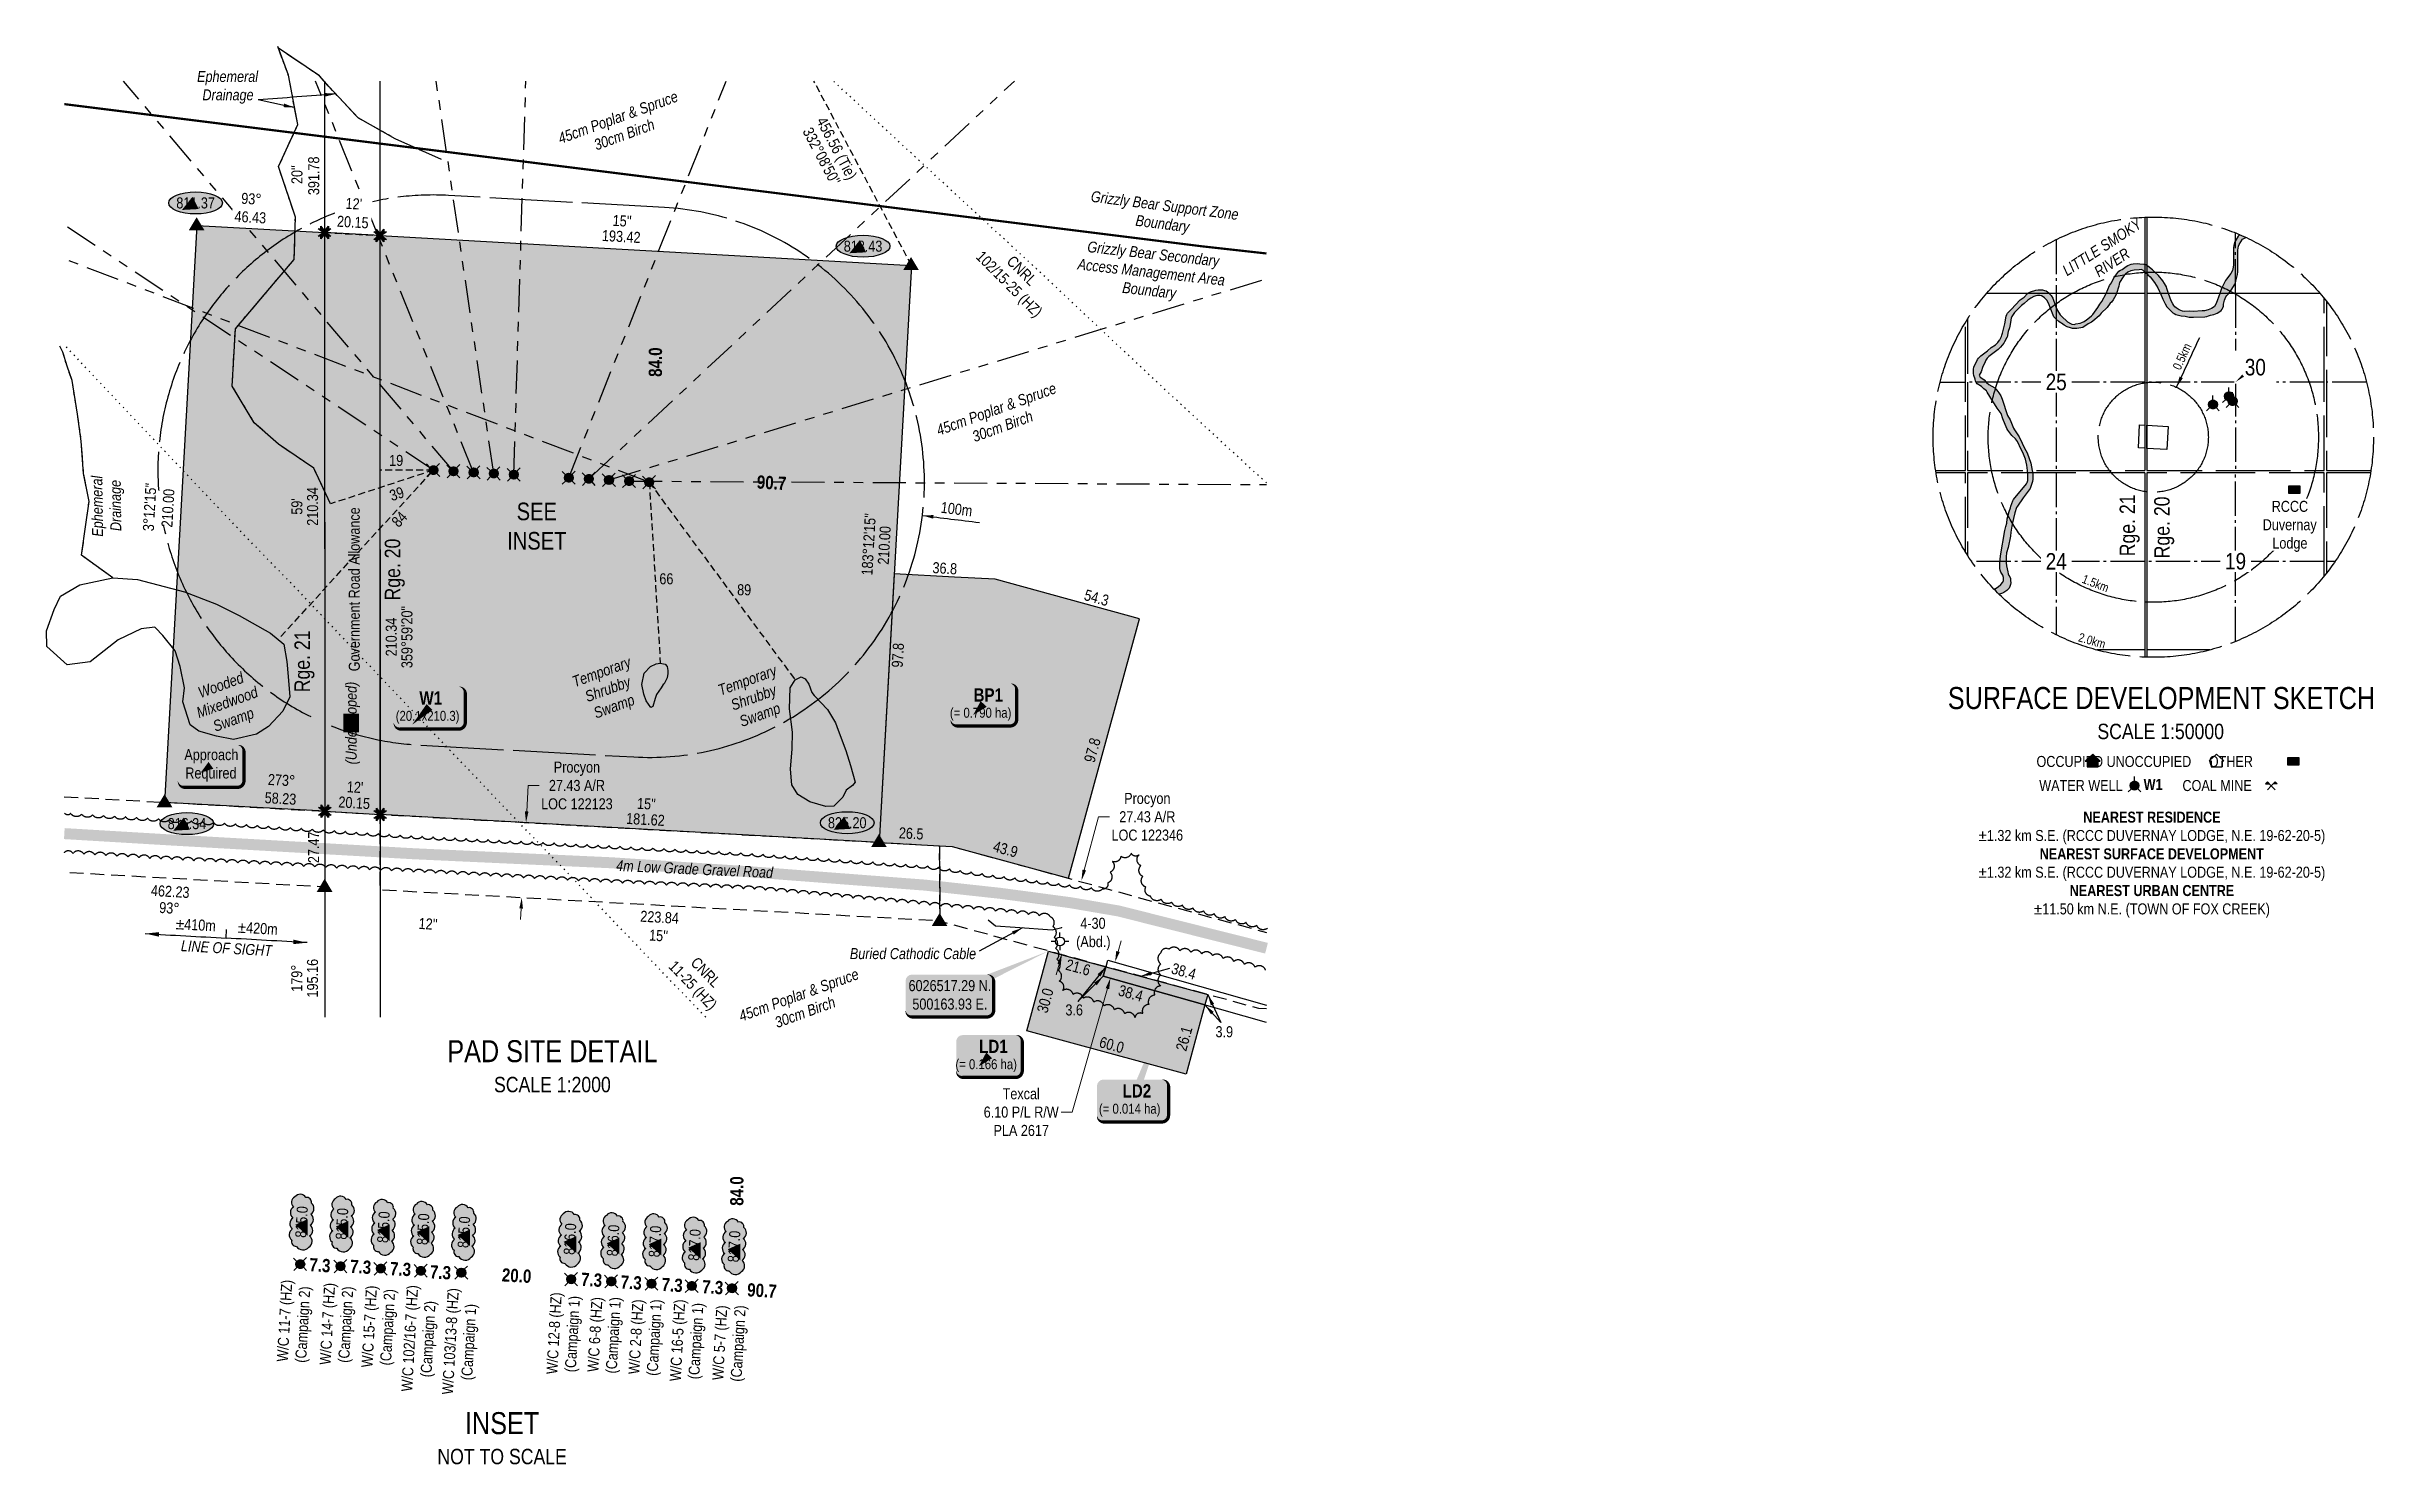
# Model space of a CAD drawing. Extents: x 492570 to 504268, y 6024618 to 6032974.
# Drawn here: x 499129 to 501242, y 6024618 to 6025906 of the extents above; entities that cross this region are included whole.
import ezdxf
from ezdxf.enums import TextEntityAlignment as Align

# ---------------------------------------------------------------- set-up
doc = ezdxf.new("R2010")
doc.units = 0
doc.header["$LTSCALE"] = 5
doc.header["$PDMODE"] = 34
doc.header["$PDSIZE"] = 0.03
for name, pattern in [('0', [1, 1, 0]), ('DASHDOT2', [12.7, 6.35, -3.175, 0, -3.175]), ('foc-ACCESSROAD', [3.75, 2.5, -1.25]), ('foc-BUFFER', [16.75, 15, -1.75]), ('foc-DOT', [1, 0.2, -0.8]), ('foc-DRILLPATH', [14.75, 6, -1.75, 1.75, -1.75, 1.75, -1.75]), ('foc-QUARTERLINE', [33, 25, -3, 2, -3]), ('foc-TIELINE', [1.875, 1.25, -0.625]), ('foc-TOPO-ephemeral', [6.25, 3.125, -0.625, 0.625, -0.625, 0.625, -0.625]), ('foc-TRAV', [1.875, 1.25, -0.625]), ('foc-UNSURVEYED', [12.5, 10, -2.5])]:
    doc.linetypes.add(name, pattern=pattern)
doc.layers.get('Defpoints').update_dxf_attribs({"color": 9})
for name, color, linetype in [('AS-CABLE', 224, 'foc-CABLE'), ('AS-RESIDENCE', 14, 'Continuous'), ('AS-ROADS', 254, 'Continuous'), ('AS-SYMBOL', 7, 'Continuous'), ('AS-WILDLIFE', 131, 'DASHDOT2'), ('AUX-BUFFER', 7, 'foc-BUFFER'), ('CG-NOTES', 7, 'Continuous'), ('D-TXT', 6, 'Continuous'), ('DETAIL-HZ-Existing', 8, 'foc-DOT'), ('DETAIL-T', 7, 'Continuous'), ('DRILL-T', 8, 'Continuous'), ('F-AR', 190, 'foc-ACCESSROAD'), ('F-RW', 190, 'Continuous'), ('F-WS-S', 8, 'Continuous'), ('L-BD', 7, 'Continuous'), ('L-MON', 1, 'Continuous'), ('L-ROAD-T', 7, 'Continuous'), ('L-SEC', 7, 'Continuous'), ('L-SECQ', 8, 'foc-QUARTERLINE'), ('L-TIE', 7, 'foc-TIELINE'), ('L-USEC', 7, 'foc-UNSURVEYED'), ('P-ELEVATION', 7, 'Continuous'), ('P-PDRILLPATH', 12, 'foc-DRILLPATH'), ('P-PROPOSED', 10, 'Continuous'), ('P-PROPOSED-H', 21, 'Continuous'), ('P-TEMP-BLOCKS', 250, 'Continuous'), ('P-TEMP-BLUE', 146, 'Continuous'), ('P-TEMP-BLUE-T', 146, 'Continuous'), ('P-TRAV', 4, 'foc-TRAV'), ('P-TXT', 4, 'Continuous'), ('P-WORKAREA', 113, 'Continuous'), ('P-WORKAREA-COUNTY', 104, 'Continuous'), ('P-WORKAREA-COUNTY-H', 71, 'Continuous'), ('P-WORKAREA-H', 111, 'Continuous'), ('S-7', 6, 'Continuous'), ('T-BUSH', 110, '0'), ('T-BUSH-T', 110, 'Continuous'), ('T-DRAW', 143, 'foc-TOPO-ephemeral'), ('T-TIE', 201, 'foc-TIELINE'), ('T-WATER', 160, 'Continuous'), ('T-WATER-H', 133, 'Continuous'), ('T-WATER-T', 170, 'Continuous'), ('WETLAND', 143, 'Continuous'), ('WETLAND-T', 146, 'Continuous')]:
    doc.layers.add(name, color=color, linetype=linetype)
for name, color, linetype, lineweight in [('F-AR-T', 190, 'Continuous', 9), ('F-RW-T', 190, 'Continuous', 9), ('F-WS-T', 190, 'Continuous', 9), ('T-TEXT', 48, 'Continuous', 18), ('T-TIE-T', 201, 'Continuous', 18)]:
    doc.layers.add(name, color=color, linetype=linetype, lineweight=lineweight)
doc.layers.add('P-TEMP-BLUE-H', color=7, linetype='Continuous', true_color=0x99e6ff)
doc.styles.add('120', font='ARIALN.TTF', dxfattribs={"height": 13})
doc.styles.add('240', font='ARIALN.TTF', dxfattribs={"height": 30})
doc.styles.add('60L', font='ARIALN.TTF', dxfattribs={"height": 7.35})
doc.styles.add('80', font='ARIALN.TTF', dxfattribs={"height": 10})
doc.styles.add('80CG', font='ARIALN.TTF', dxfattribs={"height": 10})
doc.styles.add('80L', font='ARIALN.TTF', dxfattribs={"height": 10})
doc.styles.add('80LS', font='ARIALNI.TTF', dxfattribs={"height": 10})
doc.styles.add('BOLD', font='ARIALNB.TTF')
doc.styles.add('foc-LtypeFont', font='ARIALN.TTF', dxfattribs={"height": 7.35})
doc.styles.get("Standard").update_dxf_attribs({"font": 'ARIALN.TTF'})
doc.styles.add('TXT', font='ARIALN.TTF', dxfattribs={"height": 0.2})
doc.linetypes.add('foc-CABLE', pattern='A,2,-1,["C",foc-LtypeFont,S=0.2,R=0,X=-0.625,Y=-0.75],-1.24,8', length=12.24)
doc.linetypes.add('foc-TOPO-flowdirection-NOLINE', pattern='A,0,[">",foc-LtypeFont,S=0.3,R=0,X=0,Y=-0.945],-20,[">",foc-LtypeFont,S=0.3,R=0,X=0,Y=-0.945],0', length=20)
doc.dimstyles.new('CG2011', dxfattribs={"dimscale": 5, "dimtxt": 9, "dimasz": 2, "dimexe": 0.2, "dimexo": 0.0625, "dimgap": 0.5, "dimtad": 0, "dimtih": 1, "dimtoh": 1, "dimzin": 0, "dimdsep": 46, "dimtxsty": '80CG', "dimcen": 0.1, "dimse1": 1, "dimse2": 1, "dimclrd": 256, "dimclrt": 256, "dimaunit": 1, "dimadec": 4, "dimazin": 0, "dimtfac": 0.06, "dimtofl": 0, "dimtmove": 0, "dimatfit": 1, "dimfxl": 0.2, "dimtolj": 1, "dimtzin": 0, "dimlwd": -1, "dimarcsym": 0})
doc.dimstyles.new('COMPASS', dxfattribs={"dimscale": 5, "dimtxt": 10, "dimasz": 2.5, "dimexe": 0.2, "dimexo": 0.0625, "dimgap": 0.5, "dimtad": 0, "dimtih": 1, "dimtoh": 1, "dimzin": 0, "dimdsep": 46, "dimtxsty": '80', "dimcen": 0.1, "dimse1": 1, "dimse2": 1, "dimclrd": 256, "dimclrt": 256, "dimaunit": 1, "dimadec": 4, "dimazin": 0, "dimtfac": 0.06, "dimtofl": 0, "dimtmove": 0, "dimatfit": 1, "dimfxl": 0.2, "dimtolj": 1, "dimtzin": 0, "dimlwd": -1, "dimarcsym": 0})
doc.dimstyles.new('Compass 5 000', dxfattribs={"dimscale": 5, "dimtxt": 9, "dimasz": 2, "dimexe": 0.2, "dimexo": 0.0625, "dimgap": 0.5, "dimtad": 0, "dimtih": 1, "dimtoh": 1, "dimzin": 0, "dimdsep": 46, "dimtxsty": '80CG', "dimcen": 0.1, "dimse1": 1, "dimse2": 1, "dimclrd": 256, "dimclrt": 256, "dimaunit": 1, "dimadec": 4, "dimazin": 0, "dimtfac": 0.06, "dimtofl": 0, "dimtmove": 0, "dimatfit": 1, "dimfxl": 0.2, "dimtolj": 1, "dimtzin": 0, "dimlwd": -1, "dimarcsym": 0})

msp = doc.modelspace()

# ---------------------------------------------------------------- texts
at = {"char_height": 7.9957, "attachment_point": 1, "style": '60L'}
for s, insert, rotation in [('0.5km', (501059.054, 6025614.854), 65.120093), ('2.0km', (500975.357, 6025373.754), 343.731823)]:
    msp.add_mtext_dynamic_manual_height_columns(s, width=28.37662, gutter_width=47.475, heights=[0], dxfattribs=dict(at, insert=insert, rotation=rotation))
at = {"rotation": 356.79655, "style": '80'}
for s, insert, char_height, width, attachment_point in [('%%P410m', (499282.594, 6025107.371), 9.9946, 42.08861, 6), ('%%P420m', (499302.552, 6025106.254), 9.9946, 42.08861, 4), ('\\pi6.3725;{\\fArial Narrow|b0|i1|c0|p34;LINE OF SIGH\\T1.55;T}', (499244.967, 6025094.895), 9.99463, 99.29461, 1)]:
    msp.add_mtext(s, dxfattribs=dict(at, insert=insert, char_height=char_height, width=width, attachment_point=attachment_point))
at = {"layer": 'AS-CABLE', "insert": (499858.314, 6025087.296), "char_height": 10, "attachment_point": 1, "style": '80L'}
msp.add_mtext_dynamic_manual_height_columns('{\\fArial Narrow|b0|i1|c0|p34;Buried Cathodic Cable }', width=114.3701, gutter_width=49.973, heights=[0], dxfattribs=at)
at = {"layer": 'AUX-BUFFER', "insert": (499941.638, 6025492.624), "char_height": 9.9946, "attachment_point": 1, "rotation": 353.048589, "style": '80L'}
msp.add_mtext_dynamic_manual_height_columns('100m', width=34.23455, gutter_width=225, heights=[0], dxfattribs=at)
at = {"layer": 'CG-NOTES', "style": '80CG'}
for s, insert, char_height, width, attachment_point in [('{\\H0.83333x;OCCUPIED^IUNOCCUPIED^I    OTHER}', (501034.03, 6025261.763), 11.99356, 324.53283, 2), ('\\pi0.13837;{\\H0.83333x;WATER WELL}', (500938.128, 6025239.901), 11.99356, 75.38618, 1), ('\\pi0.33267;{\\H0.83333x;COAL MINE}', (501067.977, 6025239.901), 11.99356, 62.48729, 1), ('\\pi144.47;{\\fArial Narrow|b1|i0|c0|p34;NEAREST RESIDENCE}\\P\\pi49.226;±1.32 km S.E. (RCCC DUVERNAY LODGE, N.E. 19-62-20-5)\\P\\pi104.87;{\\fArial Narrow|b1|i0|c0|p34;NEAREST SURFACE DEVELOPMENT}\\P\\pi49.226;±1.32 km S.E. (RCCC DUVERNAY LODGE, N.E. 19-62-20-5)\\P\\pi132.08;{\\fArial Narrow|b1|i0|c0|p34;NEAREST URBAN CENTRE}\\P\\pi99.489;±11.50 km N.E. (TOWN OF FOX CREEK)', (500833.815, 6025211.193), 9.99463, 412.1781, 1)]:
    msp.add_mtext(s, dxfattribs=dict(at, insert=insert, char_height=char_height, width=width, attachment_point=attachment_point))
at = {"layer": 'D-TXT', "color": 3, "style": '80L'}
msp.add_text('Rge. 20', height=14, rotation=90.007579, dxfattribs=at).set_placement((499450.037, 6025402.933))
at = {"layer": 'D-TXT', "color": 3, "char_height": 14, "attachment_point": 1, "rotation": 90.007579, "style": '80L'}
for s, width, insert in [('Rge. 21', 53.3415, (501011.29, 6025443.082)), ('Rge. 20', 55.51884, (501042.647, 6025441.212))]:
    msp.add_mtext_dynamic_manual_height_columns(s, width=width, gutter_width=47.5, heights=[0], dxfattribs=dict(at, insert=insert))
at = {"layer": 'D-TXT', "color": 3, "insert": (499354.015, 6025319.593), "char_height": 14, "width": 53.34191, "attachment_point": 1, "rotation": 90.007579, "style": '80L', "bg_fill": 1, "box_fill_scale": 1.15, "bg_fill_color": 21, "bg_fill_transparency": 0}
msp.add_mtext('Rge. 21', dxfattribs=at)
at = {"layer": 'DETAIL-T', "color": 3, "style": '80CG'}
for s, insert, char_height, width, attachment_point in [('SEE\\PINSET', (499574.099, 6025470.375), 15.9914, 63.60197, 5), ('\\pi2.3953;SURFACE DEVELOPMENT SKETCH\\P\\pi138.21;{\\H0.7x;SCALE 1:50000}', (500852.863, 6025324.356), 19.98927, 389.84986, 1), ('INSET\\P{\\H0.7x;NOT TO SCALE}', (499542.572, 6024642.152), 19.98927, 116.91212, 5)]:
    msp.add_mtext(s, dxfattribs=dict(at, insert=insert, char_height=char_height, width=width, attachment_point=attachment_point))
at = {"layer": 'DRILL-T', "char_height": 10, "attachment_point": 1, "style": '80L'}
for s, insert, rotation in [('\\pi23.152;CNRL\\P\\pi0.3753;102/15-25 (HZ)', (499990.684, 6025733.418), 315.019144), ('\\pi23.152;CNRL\\P\\pi11.525;11-25 (HZ)', (499704.16, 6025096.783), 314.041143)]:
    msp.add_mtext_dynamic_manual_height_columns(s, width=76.50094, gutter_width=49.973, heights=[0], dxfattribs=dict(at, insert=insert, rotation=rotation))
at = {"layer": 'L-BD', "style": '80L'}
for s, height, rotation, p in [('456.56 (Tie)', 9.99463, 297.8531, (499845.359, 6025812.983)), ("332°08'50''", 9.99463, 297.8531, (499832.766, 6025806.329)), ('20.15', 9.9946, 356.8118, (499408.283, 6025219.26)), ("12'", 9.9946, 356.8118, (499409.075, 6025233.481)), ('27.47', 9.9946, 90.0687, (499371.339, 6025178.798)), ('462.23', 9.9946, 356.7889, (499241.255, 6025138.72)), ('93%%D', 9.9946, 356.7889, (499240.415, 6025123.752)), ("12''", 9.9946, 356.7889, (499475.387, 6025109.315)), ('195.16', 9.9946, 90.0029, (499370.394, 6025059.96)), ('179°', 9.9946, 90.0029, (499356.151, 6025059.959))]:
    msp.add_text(s, height=height, rotation=rotation, dxfattribs=at).set_placement(p, align=Align.MIDDLE)
at = {"layer": 'L-BD'}
for s, rotation, p in [("15''", 356.811511, (499651.565, 6025747.684)), ('193.42', 356.811511, (499650.773, 6025733.464)), ('210.34', 90.011053, (499370.446, 6025488.34)), ("59'", 90.011053, (499356.203, 6025488.337)), ('183°12\'15"', 86.814749, (499875.353, 6025453.837)), ('210.00', 86.814749, (499889.574, 6025453.045)), ('359°59\'20"', 90.011053, (499456.138, 6025369.722)), ('210.34', 90.011053, (499441.896, 6025369.719)), ('181.62', 356.811815, (499672.732, 6025204.12)), ('15"', 356.811815, (499673.524, 6025218.34))]:
    msp.add_text(s, height=9.9946, rotation=rotation, dxfattribs=at).set_placement(p, align=Align.MIDDLE_CENTER)
at = {"layer": 'L-BD', "color": 3, "style": 'BOLD'}
for s, rotation, p in [('84.0', 89.928, (499687.724, 6025606.001)), ('84.0', 89.928, (499761.636, 6024853.361)), ('7.3', 356.806935, (499367.295, 6024793.876)), ('7.3', 356.806935, (499404.271, 6024792.388)), ('7.3', 356.806935, (499440.504, 6024790.404)), ('7.3', 356.806935, (499476.736, 6024787.428)), ('20.0', 356.806935, (499542.081, 6024784.661)), ('7.3', 356.806935, (499613.946, 6024780.671)), ('7.3', 356.806935, (499649.907, 6024778.192)), ('7.3', 356.806935, (499687.109, 6024775.961)), ('7.3', 356.806935, (499723.927, 6024773.91)), ('90.7', 356.806935, (499764.847, 6024771.114))]:
    msp.add_text(s, height=11.9936, rotation=rotation, dxfattribs=at).set_placement(p)
at = {"layer": 'L-BD', "color": 3, "insert": (499774.232, 6025516.639), "char_height": 11.9936, "width": 27.38437, "attachment_point": 1, "rotation": 356.806935, "style": 'BOLD', "bg_fill": 1, "box_fill_scale": 1.2, "bg_fill_color": 21, "bg_fill_transparency": 0}
msp.add_mtext('90.7', dxfattribs=at)
at = {"layer": 'L-BD', "insert": (499342.569, 6025244.786), "char_height": 9.9946, "width": 29.18012, "attachment_point": 2, "rotation": 356.795818, "bg_fill": 1, "box_fill_scale": 1.2, "bg_fill_color": 21, "bg_fill_transparency": 0}
msp.add_mtext('273° 58.23', dxfattribs=at)
at = {"layer": 'L-ROAD-T', "insert": (499403.321, 6025413.06), "char_height": 9.99463, "width": 148.52638, "attachment_point": 2, "rotation": 90.011053, "style": '80L', "bg_fill": 1, "box_fill_scale": 1.2, "bg_fill_color": 71, "bg_fill_transparency": 0}
msp.add_mtext('Government Road Allowance', dxfattribs=at)
at = {"layer": 'P-TEMP-BLUE-T'}
for s, height, rotation, p in [('36.8', 9.9946, 356.790562, (499944.543, 6025432.229)), ('54.3', 9.9946, 344.704539, (500082.329, 6025405.449)), ('97.8', 9.9946, 86.790562, (499901.87, 6025353.206)), ('97.8', 9.9946, 74.704539, (500078.463, 6025267.024)), ('26.5', 9.9946, 356.790562, (499914.013, 6025191.418)), ('43.9', 9.9946, 344.704539, (499999.682, 6025177.153)), ('21.6', 10, 344.704539, (500065.569, 6025069.757)), ('30.0', 10, 74.71175, (500035.656, 6025039.685)), ('38.4', 10, 344.197089, (500113.351, 6025046.329)), ('26.1', 10, 74.71175, (500161.766, 6025005.085)), ('60.0', 10, 344.704539, (500096.077, 6024999.449))]:
    msp.add_text(s, height=height, rotation=rotation, dxfattribs=at).set_placement(p, align=Align.MIDDLE_CENTER)
msp.add_text('3.6', height=10, dxfattribs=at).set_placement((500062.002, 6025031.145), align=Align.MIDDLE_CENTER)
at = {"layer": 'P-TXT', "char_height": 9.99463, "attachment_point": 1, "rotation": 86.793586, "style": '80L'}
for s, width, gutter_width, insert in [('W/C 11-7 (HZ)\\P(Campaign 2)', 75.12787, 0, (499337.966, 6024712.063)), ('\\pi0.12838;W/C 14-7 (HZ)\\P\\pi2.9236;(Campaign 2)', 73.81889, 49.973, (499376.836, 6024709.116)), ('\\pi0.12838;W/C 15-7 (HZ)\\P\\pi2.9236;(Campaign 2)', 73.81889, 49.973, (499414.835, 6024706.711)), ('\\pi0.12838;W/C 102/16-7 (HZ)\\P\\pi14.067;(Campaign 2)', 96.10569, 49.973, (499450.926, 6024684.817)), ('\\pi0.12838;W/C 103/13-8 (HZ)\\P\\pi14.067;(Campaign 1)', 96.10569, 49.973, (499487.913, 6024682.115)), ('\\pi0.12838;W/C 12-8 (HZ)\\P\\pi2.9236;(Campaign 1)', 73.81889, 49.973, (499582.624, 6024700.508)), ('\\pi0.80133;W/C 6-8 (HZ)\\P\\pi0.41272;(Campaign 1)', 68.79714, 49.973, (499619.906, 6024701.889)), ('\\pi0.78287;W/C 2-8 (HZ)\\P\\pi0.39426;(Campaign 1)', 68.76021, 49.973, (499657.082, 6024699.843)), ('\\pi0.12838;W/C 16-5 (HZ)\\P\\pi2.9236;(Campaign 1)', 73.81889, 49.973, (499694.724, 6024694.127)), ('\\pi0.78287;W/C 5-7 (HZ)\\P\\pi0.39426;(Campaign 2)', 68.76021, 49.973, (499733.259, 6024694.474))]:
    msp.add_mtext_dynamic_manual_height_columns(s, width=width, gutter_width=gutter_width, heights=[0], dxfattribs=dict(at, insert=insert))
at = {"layer": 'P-WORKAREA'}
msp.add_text('38.4', height=10, rotation=344.197089, dxfattribs=at).set_placement((500161.551, 6025066.249), align=Align.MIDDLE_CENTER)
msp.add_text('3.9', height=10, dxfattribs=at).set_placement((500198.3, 6025011.354), align=Align.MIDDLE_CENTER)
at = {"layer": 'T-BUSH-T', "char_height": 9.99463, "width": 114.3701, "attachment_point": 2, "rotation": 20, "style": '80LS'}
for insert in [(499646.039, 6025846.403), (499989.545, 6025581.461), (499810.18, 6025049.447)]:
    msp.add_mtext('45cm Poplar & Spruce\\P30cm Birch', dxfattribs=dict(at, insert=insert))
at = {"layer": 'T-TEXT', "insert": (499400.529, 6025291.629), "char_height": 9.99463, "width": 13.11795, "attachment_point": 2, "rotation": 90.011053, "style": '80LS', "bg_fill": 1, "box_fill_scale": 1.2, "bg_fill_color": 71, "bg_fill_transparency": 0}
msp.add_mtext('(Undeveloped)', dxfattribs=at)
at = {"layer": 'T-TEXT', "insert": (499646.406, 6025167.335), "char_height": 9.99463, "attachment_point": 1, "rotation": 357.382045, "style": '80L'}
msp.add_mtext_dynamic_manual_height_columns('{\\fArial Narrow|b0|i1|c0|p34;4m Low Grade Gravel Road}', width=143.21546, gutter_width=49.973, heights=[0], dxfattribs=at)
at = {"layer": 'T-TIE-T', "style": '80L'}
for s, rotation, p in [('19', 0.011053, (499446.416, 6025530.149)), ('39', 18.155133, (499446.912, 6025499.79)), ('84', 47.47843, (499449.249, 6025476.716))]:
    msp.add_text(s, height=9.9946, rotation=rotation, dxfattribs=at).set_placement(p, align=Align.MIDDLE)
for s, p in [('66', (499691.736, 6025422.624)), ('89', (499762.374, 6025412.674))]:
    msp.add_text(s, height=9.9946, dxfattribs=at).set_placement(p, align=Align.MIDDLE)
at = {"layer": 'T-WATER-T', "style": 'BOLD'}
msp.add_text('W1', height=9.9946, dxfattribs=at).set_placement((501033.054, 6025230.946))
at = {"layer": 'T-WATER-T', "insert": (499265.296, 6025883.753), "char_height": 9.99463, "attachment_point": 1, "style": '80L'}
msp.add_mtext_dynamic_manual_height_columns('\\pi0.32609;{\\fArial Narrow|b0|i1|c0|p34;Ephemeral\\P\\pi5.1666;Drainage}', width=55.9499, gutter_width=49.973, heights=[0], dxfattribs=at)
at = {"layer": 'T-WATER-T', "insert": (500992.468, 6025728.032), "char_height": 9.98928, "width": 83.35976, "attachment_point": 2, "rotation": 33.144118, "style": 'TXT'}
msp.add_mtext('{\\fArial Narrow|b0|i1|c0|p34;LITTLE SMOKY\\PRIVER}', dxfattribs=at)
at = {"layer": 'T-WATER-T', "insert": (499170.267, 6025460.481), "char_height": 9.99463, "attachment_point": 1, "rotation": 90.750143, "style": '80L'}
msp.add_mtext_dynamic_manual_height_columns('\\pi0.32609;{\\fArial Narrow|b0|i1|c0|p34;Ephemeral\\P\\pi5.1666;Drainage}', width=55.9499, gutter_width=49.973, heights=[0], dxfattribs=at)
at = {"layer": 'WETLAND-T', "char_height": 9.99918, "attachment_point": 2, "rotation": 20, "style": '80LS'}
for s, insert, width in [('Wooded\\PMixedwood Swamp', (499285.462, 6025330.905), 67.30457), ('Temporary Shrubby Swamp', (499631.071, 6025342.923), 56.17315), ('Temporary Shrubby Swamp', (499763.475, 6025335.289), 56.17315)]:
    msp.add_mtext(s, dxfattribs=dict(at, insert=insert, width=width))

# ---------------------------------------------------------------- blocks, each defined once
blk = doc.blocks.new('*D85')
at = {"layer": 'Defpoints', "color": 0, "transparency": 16777216}
for p in [(499564.3, 6025201.4), (499773.8, 6025189.5), (499769.9, 6025121.4)]:
    blk.add_point(p, dxfattribs=at)
at = {"layer": 'F-AR-T', "transparency": 16777216}
for p, q in [((499564.9, 6025211.4), (499566.2, 6025234.9)), ((499566.2, 6025234.9), (499576.2, 6025234.9)), ((499559.9, 6025123.3), (499559.3, 6025113.4))]:
    blk.add_line(p, q, dxfattribs=at)
for points in [[(499563.2, 6025211.5), (499566.5, 6025211.3), (499564.3, 6025201.4)], [(499558.2, 6025123.4), (499561.5, 6025123.2), (499560.4, 6025133.3)]]:
    blk.add_solid(points, dxfattribs=at)
at = {"layer": 'F-AR-T', "transparency": 16777216, "insert": (499610.5, 6025234.9), "char_height": 10, "attachment_point": 5, "style": '80CG'}
blk.add_mtext('\\A1;Procyon\\P27.43 A/R\\PLOC 122123', dxfattribs=at)
blk = doc.blocks.new('*D86')
at = {"layer": 'Defpoints', "color": 0, "transparency": 16777216}
for p in [(500068.6, 6025148.5), (500171.2, 6025121.1), (500153.5, 6025054.9)]:
    blk.add_point(p, dxfattribs=at)
at = {"layer": 'F-AR-T', "transparency": 16777216}
for p, q in [((500071.2, 6025158.2), (500084.1, 6025206.5)), ((500084.1, 6025206.5), (500094.1, 6025206.5)), ((500048.3, 6025072.7), (500045.7, 6025063.1))]:
    blk.add_line(p, q, dxfattribs=at)
for points in [[(500069.6, 6025158.6), (500072.8, 6025157.8), (500068.6, 6025148.5)], [(500046.7, 6025073.2), (500049.9, 6025072.3), (500050.9, 6025082.4)]]:
    blk.add_solid(points, dxfattribs=at)
at = {"layer": 'F-AR-T', "transparency": 16777216, "insert": (500128.4, 6025206.5), "char_height": 10, "attachment_point": 5, "style": '80CG'}
blk.add_mtext('\\A1;Procyon\\P27.43 A/R\\PLOC 122346', dxfattribs=at)
blk = doc.blocks.new('STRIA')
blk.add_hatch(color=255).paths.add_polyline_path([(-0.04, 1.52), (-1.47, -0.87), (1.39, -0.87)])
blk = doc.blocks.new('STRIAA')
blk.add_blockref('STRIA', (0, 0))
blk = doc.blocks.new('STRIB')
at = {"color": 1}
blk.add_solid([(-1.12, -0.67), (-0.04, 1.13), (1.04, -0.67)], dxfattribs=at)
blk = doc.blocks.new('STRIBB')
blk.add_blockref('STRIB', (0, 0))
blk = doc.blocks.new('STRICC')
for name in ['STRIAA', 'STRIBB']:
    blk.add_blockref(name, (0, 0))
blk = doc.blocks.new('fdspike')
blk.add_blockref('STRICC', (0, 0))
blk = doc.blocks.new('*U80')
at = {"true_color": 0x99e6ff}
h = blk.add_hatch(color=141, dxfattribs=at)
edge = h.paths.add_edge_path()
edge.add_line((-24, -20), (24, -20))
edge.add_arc((24, -14), 6, 270, 360)
edge.add_line((30, -14), (30, 12.5))
edge.add_arc((24, 12.5), 6, 0, 90)
edge.add_line((24, 18.5), (-24, 18.5))
edge.add_arc((-24, 12.5), 6, 90, 180)
edge.add_line((-30, 12.5), (-30, -14))
edge.add_arc((-24, -14), 6, 180, 270)
at = {"color": 250, "flags": 128}
blk.add_lwpolyline([(-24, -20, 3, 3, 0), (24, -20, 3, 3, 0.414214), (30, -14, 3, 3, 0), (30, 12.5, 3, 0, 0.414214), (24, 18.5, 0, 0, 0), (-24, 18.5, 0, 0, 0.414214), (-30, 12.5, 0, 0, 0), (-30, -14, 0, 3, 0.414214)], format="xyseb", close=True, dxfattribs=at)
at = {"flags": 128}
blk.add_lwpolyline([(-9.5, -10, 0, 7.5, 0), (0, 0, 0, 0, 0)], format="xyseb", dxfattribs=at)
at = {"color": 250}
for tag, p, height, style in [('TEMP_AREA_W1_001', (-9.2, 2.2), 12, 'BOLD'), ('ENTER_TEXT_001', (-30.7, -12.5), 9, '80')]:
    blk.add_attdef(tag, p, '', height=height, dxfattribs=dict(at, style=style))
blk = doc.blocks.new('GABD')
for p, q in [((-0.81, 0), (-1.62, 0)), ((0, 0.81), (0, 1.62)), ((1.62, 0), (0.81, 0)), ((0, -0.81), (0, -1.62))]:
    blk.add_line(p, q)
blk.add_circle((0, 0), 0.8)
blk = doc.blocks.new('TRIA')
blk.add_hatch(color=255).paths.add_polyline_path([(-0.04, 1.52), (-1.47, -0.87), (1.39, -0.87)])
blk = doc.blocks.new('TRIAA')
blk.add_blockref('TRIA', (0, 0))
blk = doc.blocks.new('TRIB')
at = {"color": 1}
blk.add_lwpolyline([(-1.12, -0.67), (-0.04, 1.13), (1.04, -0.67)], close=True, dxfattribs=at)
blk = doc.blocks.new('TRIBB')
blk.add_blockref('TRIB', (0, 0))
blk = doc.blocks.new('TRICC')
for name in ['TRIAA', 'TRIBB']:
    blk.add_blockref(name, (0, 0))
blk = doc.blocks.new('plspike')
blk.add_blockref('TRICC', (0, 0))
blk = doc.blocks.new('*D87')
at = {"layer": 'Defpoints', "color": 0, "transparency": 16777216}
for p in [(500099.1, 6025074.6), (500163, 6025056.4), (500158.9, 6025041.8)]:
    blk.add_point(p, dxfattribs=at)
at = {"layer": 'F-RW-T', "transparency": 16777216}
for p, q in [((500101.8, 6025084.2), (500104.6, 6025093.8)), ((500092.2, 6025050.5), (500060.2, 6024938.3)), ((500060.2, 6024938.3), (500050.2, 6024938.3))]:
    blk.add_line(p, q, dxfattribs=at)
for points in [[(500100.2, 6025084.7), (500103.4, 6025083.8), (500099.1, 6025074.6)], [(500090.6, 6025050.9), (500093.8, 6025050), (500094.9, 6025060.1)]]:
    blk.add_solid(points, dxfattribs=at)
at = {"layer": 'F-RW-T', "transparency": 16777216, "insert": (500013.9, 6024938.3), "char_height": 10, "attachment_point": 5, "style": '80CG'}
blk.add_mtext('\\A1;Texcal\\P6.10 P/L R/W\\PPLA 2617', dxfattribs=at)
blk = doc.blocks.new('*U88')
h = blk.add_hatch(color=254)
edge = h.paths.add_edge_path()
edge.add_line((-34, -20), (34, -20))
edge.add_arc((34, -14), 6, 270, 360)
edge.add_line((40, -14), (40, 12.5))
edge.add_arc((34, 12.5), 6, 0, 90)
edge.add_line((34, 18.5), (-34, 18.5))
edge.add_arc((-34, 12.5), 6, 90, 180)
edge.add_line((-40, 12.5), (-40, -14))
edge.add_arc((-34, -14), 6, 180, 270)
at = {"color": 1, "flags": 128}
blk.add_lwpolyline([(89.8, 39.8, 0, 10, 0), (0, 0, 5, 5, 0)], format="xyseb", dxfattribs=at)
blk.add_lwpolyline([(-34, -20, 3, 3, 0), (34, -20, 3, 3, 0.414214), (40, -14, 3, 3, 0), (40, 12.5, 3, 0, 0.414214), (34, 18.5, 0, 0, 0), (-34, 18.5, 0, 0, 0.414214), (-40, 12.5, 0, 0, 0), (-40, -14, 0, 3, 0.414214)], format="xyseb", close=True, dxfattribs=at)
at = {"color": 1, "style": '80'}
blk.add_attdef('ENTER_TEXT_001', (-36, -5), '', height=10, dxfattribs=at)
blk = doc.blocks.new('*U89')
h = blk.add_hatch(color=71)
edge = h.paths.add_edge_path()
edge.add_line((-26.5, -20), (26.5, -20))
edge.add_arc((26.5, -14), 6, 270, 360)
edge.add_line((32.5, -14), (32.5, 12.5))
edge.add_arc((26.5, 12.5), 6, 0, 90)
edge.add_line((26.5, 18.5), (-26.5, 18.5))
edge.add_arc((-26.5, 12.5), 6, 90, 180)
edge.add_line((-32.5, 12.5), (-32.5, -14))
edge.add_arc((-26.5, -14), 6, 180, 270)
at = {"color": 250, "flags": 128}
blk.add_lwpolyline([(-26.5, -20, 3, 3, 0), (26.5, -20, 3, 3, 0.414214), (32.5, -14, 3, 3, 0), (32.5, 12.5, 3, 0, 0.414214), (26.5, 18.5, 0, 0, 0), (-26.5, 18.5, 0, 0, 0.414214), (-32.5, 12.5, 0, 0, 0), (-32.5, -14, 0, 3, 0.414214)], format="xyseb", close=True, dxfattribs=at)
at = {"flags": 128}
blk.add_lwpolyline([(-15.8, -16.1, 0, 7.5, 0), (0, 0, 0, 0, 0)], format="xyseb", dxfattribs=at)
at = {"color": 250}
for tag, p, height, style in [('TEMP_AREA_W1_001', (-9.2, 2.2), 12, 'BOLD'), ('ENTER_TEXT_001', (-30.7, -12.5), 9, '80')]:
    blk.add_attdef(tag, p, '', height=height, dxfattribs=dict(at, style=style))
blk = doc.blocks.new('*U90')
at = {"layer": 'DETAIL-T', "color": 3, "insert": (0, 0), "char_height": 20, "width": 217.108, "attachment_point": 5, "style": '80CG'}
blk.add_mtext('PAD SITE DETAIL\\P{\\H0.7x;SCALE 1:2000}', dxfattribs=at)
blk = doc.blocks.new('WC')
at = {"layer": 'L-MON'}
h = blk.add_hatch(color=255, dxfattribs=at)
h.dxf.hatch_style = 1
edge = h.paths.add_edge_path()
edge.add_arc((0, 0), 0.9, 0, 360)
at = {"layer": 'L-MON', "color": 240, "flags": 128}
for points in [[(-0.62, 0.5), (-1.23, 1.12)], [(0.52, 0.61), (1.13, 1.21)], [(-1.18, -1.18), (-0.56, -0.57)], [(1.16, -1.18), (0.56, -0.57)]]:
    blk.add_lwpolyline(points, dxfattribs=at)
at = {"layer": 'L-MON', "color": 240}
for radius in [0.8, 0.373]:
    blk.add_circle((0, 0), radius, dxfattribs=at)
blk = doc.blocks.new('we')
at = {"layer": 'P-ELEVATION'}
h = blk.add_hatch(color=111, dxfattribs=at)
h.dxf.hatch_style = 1
edge = h.paths.add_edge_path()
edge.add_ellipse((0, 0), major_axis=(-24.4, 0), ratio=0.410256, start_angle=0, end_angle=360)
at = {"layer": 'P-ELEVATION', "color": 7, "flags": 128}
blk.add_lwpolyline([(0, 0, 12.5, 0, 0), (-12.4, -6.4, 0, 0, 0)], format="xyseb", dxfattribs=at)
at = {"layer": 'P-ELEVATION', "color": 7}
blk.add_ellipse((0, 0), major_axis=(-24.4, 0), ratio=0.410256, dxfattribs=at)
at = {"layer": 'P-ELEVATION', "style": '80'}
blk.add_attdef('ELEVATION', text='', height=10, dxfattribs=at).set_placement((0, 0), align=Align.MIDDLE_CENTER)
blk = doc.blocks.new('res_abd')
at = {"color": 14}
blk.add_lwpolyline([(-1.13, -0.57), (-1.13, -1.62), (0.87, -1.62), (0.87, -0.57), (1.22, -0.57), (-0.13, 0.69), (-1.49, -0.57)], close=True, dxfattribs=at)
blk = doc.blocks.new('res_other')
blk.add_hatch(color=14).paths.add_polyline_path([(-1.09, 0.73), (0.91, 0.73), (0.91, -0.69), (-1.09, -0.69)])
at = {"color": 14}
blk.add_lwpolyline([(-1.09, 0.73), (0.91, 0.73), (0.91, -0.69), (-1.09, -0.69)], close=True, dxfattribs=at)
blk = doc.blocks.new('res_occ')
for points in [[(0.1, 0.89), (-1.26, -0.37), (1.46, -0.37)], [(-0.9, -1.43), (1.1, -1.43), (1.1, -0.37), (-0.9, -0.37)]]:
    blk.add_hatch(color=14).paths.add_polyline_path(points)
at = {"color": 14}
for points in [[(0.1, 0.89), (-1.26, -0.37), (1.46, -0.37)], [(-0.9, -1.43), (1.1, -1.43), (1.1, -0.37), (-0.9, -0.37)]]:
    blk.add_lwpolyline(points, close=True, dxfattribs=at)
blk = doc.blocks.new('WAT')
h = blk.add_hatch(color=255)
h.dxf.hatch_style = 1
edge = h.paths.add_edge_path()
edge.add_arc((0, 0), 0.9, 0, 360)
at = {"color": 170}
for p, q in [((0, 0.82), (0, 1.63)), ((-0.58, -0.58), (-1.15, -1.15)), ((0.58, -0.58), (1.15, -1.15))]:
    blk.add_line(p, q, dxfattribs=at)
blk.add_circle((0, 0), 0.8, dxfattribs=at)
blk = doc.blocks.new('Mine')
at = {"layer": 'AS-SYMBOL'}
h = blk.add_hatch(color=161, dxfattribs=at)
h.dxf.hatch_style = 1
h.paths.add_polyline_path([(-0.71, 0.71), (-1.06, 0.35), (-0.35, 0.35)])
h = blk.add_hatch(color=161, dxfattribs=at)
h.dxf.hatch_style = 1
h.paths.add_polyline_path([(0.71, 0.71), (0.35, 0.35), (1.06, 0.35)])
at = {"layer": 'AS-SYMBOL', "color": 161}
for p, q in [((-0.71, 0.71), (-1.06, 0.35)), ((-1.06, 0.35), (-0.35, 0.35)), ((-0.71, 0.71), (0, 0)), ((0, 0), (-0.71, -0.71)), ((0, 0), (0.71, 0.71)), ((0, 0), (0.71, -0.71)), ((1.06, 0.35), (0.35, 0.35)), ((0.71, 0.71), (1.06, 0.35))]:
    blk.add_line(p, q, dxfattribs=at)
blk = doc.blocks.new('*U95')
h = blk.add_hatch(color=111)
edge = h.paths.add_edge_path()
edge.add_line((-26.5, -20), (26.5, -20))
edge.add_arc((26.5, -14), 6, 270, 360)
edge.add_line((32.5, -14), (32.5, 12.5))
edge.add_arc((26.5, 12.5), 6, 0, 90)
edge.add_line((26.5, 18.5), (-26.5, 18.5))
edge.add_arc((-26.5, 12.5), 6, 90, 180)
edge.add_line((-32.5, 12.5), (-32.5, -14))
edge.add_arc((-26.5, -14), 6, 180, 270)
at = {"flags": 128}
blk.add_lwpolyline([(36.6, 97.2, 0, 7.5, 0), (0, 0, 0, 0, 0)], format="xyseb", dxfattribs=at)
at = {"color": 250, "flags": 128}
blk.add_lwpolyline([(-26.5, -20, 3, 3, 0), (26.5, -20, 3, 3, 0.414214), (32.5, -14, 3, 3, 0), (32.5, 12.5, 3, 0, 0.414214), (26.5, 18.5, 0, 0, 0), (-26.5, 18.5, 0, 0, 0.414214), (-32.5, 12.5, 0, 0, 0), (-32.5, -14, 0, 3, 0.414214)], format="xyseb", close=True, dxfattribs=at)
at = {"color": 250}
for tag, p, height, style in [('TEMP_AREA_W1_001', (-9.2, 2.2), 12, 'BOLD'), ('ENTER_TEXT_001', (-30.7, -12.5), 9, '80')]:
    blk.add_attdef(tag, p, '', height=height, dxfattribs=dict(at, style=style))
blk = doc.blocks.new('TEMP')
h = blk.add_hatch(color=255)
h.dxf.hatch_style = 1
h.paths.add_polyline_path([(0, 0.25), (-0.67, 1.15), (-0.67, 0.67), (-1.15, 0.67), (-0.25, 0), (-1.15, -0.67), (-0.67, -0.67), (-0.67, -1.15), (0, -0.25), (0.67, -1.15), (0.67, -0.67), (1.15, -0.67), (0.25, 0), (1.15, 0.67), (0.67, 0.67), (0.67, 1.15)])
h.paths.add_polyline_path([(0.57, 0.85), (0.57, 0.57), (0.85, 0.57), (0.08, 0), (0.85, -0.57), (0.57, -0.57), (0.57, -0.85), (0, -0.08), (-0.57, -0.85), (-0.57, -0.57), (-0.85, -0.57), (-0.08, 0), (-0.85, 0.57), (-0.57, 0.57), (-0.57, 0.85), (0, 0.08)], flags=16)
h = blk.add_hatch(color=1)
h.dxf.hatch_style = 1
h.paths.add_polyline_path([(0, 0.08), (-0.57, 0.85), (-0.57, 0.57), (-0.85, 0.57), (-0.08, 0), (-0.85, -0.57), (-0.57, -0.57), (-0.57, -0.85), (0, -0.08), (0.57, -0.85), (0.57, -0.57), (0.85, -0.57), (0.08, 0), (0.85, 0.57), (0.57, 0.57), (0.57, 0.85)])
at = {"color": 1}
for p, q in [((-0.08, 0), (0.08, 0)), ((0, 0.08), (0, -0.08))]:
    blk.add_line(p, q, dxfattribs=at)
at = {"color": 255, "flags": 128}
blk.add_lwpolyline([(-0.25, 0), (-1.15, 0.67), (-0.67, 0.67), (-0.67, 1.15), (0, 0.25), (0.67, 1.15), (0.67, 0.67), (1.15, 0.67), (0.25, 0), (1.15, -0.67), (0.67, -0.67), (0.67, -1.15), (0, -0.25), (-0.67, -1.15), (-0.67, -0.67), (-1.15, -0.67)], close=True, dxfattribs=at)
at = {"color": 1, "flags": 128}
blk.add_lwpolyline([(-0.08, 0), (-0.85, 0.57), (-0.57, 0.57), (-0.57, 0.85), (0, 0.08), (0.57, 0.85), (0.57, 0.57), (0.85, 0.57), (0.08, 0), (0.85, -0.57), (0.57, -0.57), (0.57, -0.85), (0, -0.08), (-0.57, -0.85), (-0.57, -0.57), (-0.85, -0.57)], close=True, dxfattribs=at)
blk = doc.blocks.new('wa')
at = {"layer": 'P-ELEVATION'}
h = blk.add_hatch(color=111, dxfattribs=at)
h.dxf.hatch_style = 1
edge = h.paths.add_edge_path()
edge.add_arc((-17.4, -4.5), 6.1, 215, 325)
edge.add_arc((-7.4, -4.5), 6.1, 215, 325)
edge.add_arc((2.6, -4.5), 6.1, 215, 325)
edge.add_arc((12.7, -4.5), 6.1, 215, 325)
edge.add_arc((18.1, -3.7), 4.32, 263.4336, 373.4336)
edge.add_arc((18.8, 2.3), 6.1, 305, 415)
edge.add_arc((17.5, 4.4), 5.69, 30.6955, 140.6955)
edge.add_arc((8.1, 4.5), 6.1, 35, 145)
edge.add_arc((-1.9, 4.5), 6.1, 35, 145)
edge.add_arc((-11.9, 4.5), 6.1, 35, 145)
edge.add_arc((-18, 3.8), 4.33, 75.4261, 185.4261)
edge.add_arc((-18.4, -2.3), 6.96, 125, 235)
at = {"color": 240, "flags": 128}
blk.add_lwpolyline([(-22.4, -8, 0.520567), (-12.3, -8, 0.520567), (-2.4, -8, 0.520567), (7.6, -8, 0.520567), (17.6, -8, 0.520567), (22.4, -2.7, 0.520567), (22.4, 7.3, 0.520567), (13.1, 8, 0.520567), (3.1, 8, 0.520567), (-6.9, 8, 0.520567), (-16.9, 8, 0.520567), (-22.4, 3.4, 0.520567)], format="xyb", close=True, dxfattribs=at)
at = {"layer": 'P-ELEVATION', "color": 240, "flags": 128}
blk.add_lwpolyline([(0, 0, 12.5, 0, 0), (-12.4, -6.4, 0, 0, 0)], format="xyseb", dxfattribs=at)
at = {"layer": 'P-ELEVATION', "color": 240, "style": '80'}
blk.add_attdef('ELEVATION', text='', height=10, dxfattribs=at).set_placement((0, 0), align=Align.MIDDLE_CENTER)
blk = doc.blocks.new('*U99')
h = blk.add_hatch(color=255)
edge = h.paths.add_edge_path()
edge.add_line((-24, -20), (24, -20))
edge.add_arc((24, -14), 6, 270, 360)
edge.add_line((30, -14), (30, 12.5))
edge.add_arc((24, 12.5), 6, 0, 90)
edge.add_line((24, 18.5), (-24, 18.5))
edge.add_arc((-24, 12.5), 6, 90, 180)
edge.add_line((-30, 12.5), (-30, -14))
edge.add_arc((-24, -14), 6, 180, 270)
at = {"color": 1, "flags": 128}
blk.add_lwpolyline([(-24, -20, 3, 3, 0), (24, -20, 3, 3, 0.414214), (30, -14, 3, 3, 0), (30, 12.5, 3, 0, 0.414214), (24, 18.5, 0, 0, 0), (-24, 18.5, 0, 0, 0.414214), (-30, 12.5, 0, 0, 0), (-30, -14, 0, 3, 0.414214)], format="xyseb", close=True, dxfattribs=at)
for points in [[(-9.3, -6.7, 0, 7.5, 0), (0, 0, 0, 0, 0)], [(9.9, -35.9, 0, 7.5, 0), (0, 0, 0, 0, 0)]]:
    blk.add_lwpolyline(points, format="xyseb", dxfattribs=at)
at = {"color": 1, "style": '80'}
blk.add_attdef('ENTER_TEXT_001', (-26.8, -4.9), '', height=10, dxfattribs=at)

# ---------------------------------------------------------------- dimensions: what is measured, and where the dimension line sits
at = {"layer": 'F-AR-T'}
dim = msp.add_linear_dim(base=(500068.604, 6025148.538), p1=(500153.523, 6025054.934), p2=(500171.221, 6025121.082), angle=75.021206, text='Procyon\\P27.43 A/R\\PLOC 122346', dimstyle='Compass 5 000', dxfattribs=at)
dim.commit()
dim.dimension.update_dxf_attribs({"geometry": '*D86', "text_midpoint": (500128.411, 6025206.496), "dimtype": 161})
at = {"layer": 'F-RW-T'}
dim = msp.add_linear_dim(base=(500099.078, 6025074.591), p1=(500158.867, 6025041.832), p2=(500163.01, 6025056.355), angle=74.079931, text='Texcal\\P6.10 P/L R/W\\PPLA 2617', dimstyle='Compass 5 000', dxfattribs=at)
dim.commit()
dim.dimension.update_dxf_attribs({"geometry": '*D87', "text_midpoint": (500013.884, 6024938.266), "dimtype": 161})

# ---------------------------------------------------------------- hatches: boundary and pattern name
at = {"layer": 'P-PROPOSED-H'}
h = msp.add_hatch(color=256, dxfattribs=at)
h.dxf.hatch_style = 1
h.paths.add_polyline_path([(499381.44, 6025737.04), (499381.541, 6025211.495), (499236.273, 6025219.626), (499265.595, 6025743.524)])
h = msp.add_hatch(color=256, dxfattribs=at)
h.dxf.hatch_style = 1
h.paths.add_polyline_path([(499431.706, 6025734.227), (499914.231, 6025707.221), (499884.909, 6025183.322), (499431.807, 6025208.682)])
at = {"layer": 'P-TEMP-BLUE-H'}
h = msp.add_hatch(color=256, dxfattribs=at)
h.dxf.hatch_style = 1
h.paths.add_polyline_path([(500121.229, 6025386.416), (499990.396, 6025422.197), (499953.33, 6025424.218), (499898.59, 6025427.287), (499884.909, 6025183.302), (499939.836, 6025180.222), (499951.069, 6025179.609), (500056.766, 6025150.703)])
h = msp.add_hatch(color=256, dxfattribs=at)
h.dxf.hatch_style = 1
h.paths.add_polyline_path([(500088.438, 6025061.765), (500090.865, 6025070.345), (500038.7, 6025084.611), (500018.935, 6025012.304), (500163.544, 6024972.756), (500180.734, 6025035.643)])
at = {"layer": 'P-WORKAREA-COUNTY-H'}
h = msp.add_hatch(color=256, dxfattribs=at)
h.dxf.hatch_style = 1
h.paths.add_polyline_path([(499431.706, 6025734.227), (499381.44, 6025737.04), (499381.541, 6025211.495), (499431.807, 6025208.682)])
at = {"layer": 'P-WORKAREA-H'}
h = msp.add_hatch(color=256, dxfattribs=at)
h.dxf.hatch_style = 1
h.paths.add_polyline_path([(500090.865, 6025070.345), (500183.309, 6025045.063), (500180.734, 6025035.643), (500088.438, 6025061.765)])
at = {"layer": 'T-WATER-H'}
h = msp.add_hatch(color=256, dxfattribs=at)
h.dxf.hatch_style = 1
h.paths.add_polyline_path([(500896.914, 6025413.541), (500901.588, 6025408.783), (500903.107, 6025408.926), (500904.767, 6025409.448), (500906.199, 6025410.238), (500908.722, 6025412), (500909.892, 6025413.002), (500910.902, 6025414.202), (500911.612, 6025415.657), (500912.068, 6025417.327), (500912.318, 6025419.112), (500912.308, 6025421.061), (500912.036, 6025422.876), (500911.435, 6025424.339), (500910.642, 6025425.742), (500910.056, 6025427.281), (500909.621, 6025429.04), (500908.51, 6025434.302), (500908.379, 6025437.015), (500908.199, 6025442.505), (500908.625, 6025446.187), (500910.078, 6025451.015), (500912.2, 6025461.317), (500912.491, 6025465.036), (500913.588, 6025472.38), (500914.793, 6025477.488), (500916.236, 6025482.384), (500917.76, 6025487.251), (500918.509, 6025488.701), (500923.559, 6025496.118), (500926.49, 6025499.687), (500929.254, 6025503.375), (500929.954, 6025504.777), (500932.124, 6025511.13), (500932.327, 6025512.957), (500932.365, 6025517.937), (500931.918, 6025520.972), (500930.604, 6025527.669), (500927.159, 6025536.995), (500924.841, 6025541.257), (500922.901, 6025545.731), (500919.99, 6025551.395), (500915.788, 6025557.849), (500915.034, 6025559.332), (500913.82, 6025562.537), (500911.821, 6025567.028), (500909.42, 6025570.95), (500904.616, 6025585.846), (500903.251, 6025588.764), (500901.719, 6025591.408), (500900.789, 6025592.684), (500897.905, 6025595.977), (500892.58, 6025599.142), (500890.381, 6025600.878), (500888.235, 6025603.209), (500887.134, 6025604.185), (500884.531, 6025605.733), (500883.743, 6025607.623), (500885.499, 6025610.693), (500887.065, 6025615.301), (500888.491, 6025618.062), (500889.75, 6025621.038), (500891.002, 6025623.012), (500892.449, 6025624.565), (500893.629, 6025625.543), (500896.174, 6025627.217), (500898.548, 6025629.135), (500901.053, 6025630.816), (500903.104, 6025633.006), (500905.981, 6025636.616), (500906.376, 6025637.241), (500906.828, 6025637.955), (500908.769, 6025641.677), (500908.995, 6025642.11), (500910.052, 6025647.328), (500911.226, 6025650.436), (500911.611, 6025652.104), (500912.322, 6025657.04), (500912.411, 6025657.655), (500912.803, 6025659.343), (500913.364, 6025660.882), (500915.79, 6025664.558), (500922.231, 6025670.915), (500924.723, 6025672.761), (500928.028, 6025675.778), (500930.637, 6025677.582), (500933.356, 6025678.987), (500935.068, 6025679.465), (500936.794, 6025679.784), (500938.797, 6025679.914), (500940.46, 6025679.437), (500941.83, 6025678.678), (500943.123, 6025677.843), (500945.243, 6025675.65), (500946.8, 6025672.911), (500950.875, 6025661.967), (500951.588, 6025660.603), (500952.979, 6025659.005), (500953.375, 6025658.641), (500955.938, 6025656.424), (500957.163, 6025655.506), (500958.53, 6025654.755), (500959.581, 6025653.79), (500960.828, 6025652.925), (500963.6, 6025651.488), (500966.708, 6025650.451), (500968.314, 6025650.017), (500970.206, 6025649.837), (500972.346, 6025649.889), (500976.155, 6025650.439), (500977.752, 6025650.929), (500982.811, 6025654.245), (500985.589, 6025655.742), (500986.789, 6025656.616), (500992.529, 6025661.532), (500994.536, 6025663.718), (500999.99, 6025669.067), (501002.681, 6025672.838), (501003.758, 6025673.846), (501005.359, 6025675.891), (501007.84, 6025680.252), (501008.378, 6025681.819), (501010.378, 6025688.471), (501010.683, 6025690.256), (501011.164, 6025691.78), (501014.416, 6025696.926), (501015.311, 6025698.111), (501016.341, 6025699.103), (501018.79, 6025700.933), (501021.56, 6025702.371), (501024.545, 6025702.954), (501029.142, 6025703.209), (501030.885, 6025703.508), (501032.237, 6025702.844), (501033.982, 6025701.446), (501035.281, 6025700.245), (501036.005, 6025699.585), (501036.122, 6025699.477), (501036.893, 6025698.706), (501038.828, 6025696.768), (501042.763, 6025691.739), (501045.871, 6025686.963), (501047.558, 6025683.569), (501048.317, 6025681.829), (501050.574, 6025676.464), (501052.68, 6025672.289), (501054.244, 6025669.683), (501055.652, 6025667.99), (501057.294, 6025666.139), (501059.618, 6025664.228), (501060.863, 6025663.459), (501062.174, 6025662.734), (501067.057, 6025661.363), (501070.871, 6025661.039), (501074.265, 6025660.332), (501076.142, 6025660.182), (501078.205, 6025660.217), (501088.504, 6025660.628), (501090.348, 6025660.831), (501091.799, 6025661.56), (501093.732, 6025661.91), (501096.666, 6025662.635), (501099.666, 6025663.747), (501102.173, 6025665.342), (501103.307, 6025666.324), (501104.224, 6025667.446), (501104.929, 6025668.744), (501105.424, 6025670.263), (501105.616, 6025672.035), (501106.416, 6025675.559), (501106.944, 6025677.189), (501107.633, 6025678.535), (501108.469, 6025679.739), (501110.324, 6025681.848), (501113.111, 6025685.562), (501115.453, 6025689.428), (501116.186, 6025690.85), (501116.668, 6025692.78), (501118.216, 6025699.059), (501118.445, 6025701.482), (501118.645, 6025704.809), (501118.547, 6025721.147), (501119.11, 6025724.613), (501119.662, 6025726.122), (501122.892, 6025731.089), (501125.95, 6025732.552), (501120.408, 6025735.021), (501119.936, 6025734.728), (501118.823, 6025733.723), (501116.662, 6025730.124), (501115.726, 6025728.487), (501114.913, 6025725.314), (501114.689, 6025723.526), (501114.567, 6025721.789), (501114.772, 6025707.397), (501114.153, 6025704.012), (501113.614, 6025702.436), (501112.345, 6025699.853), (501108.222, 6025694.673), (501107.442, 6025693.398), (501103.699, 6025686.348), (501102.224, 6025681.846), (501098.825, 6025672.507), (501097.328, 6025669.858), (501096.094, 6025668.856), (501094.596, 6025668.087), (501091.57, 6025666.907), (501088.244, 6025666.043), (501086.315, 6025665.821), (501078.172, 6025665.429), (501074.301, 6025665.61), (501070.001, 6025665.491), (501068.223, 6025665.782), (501065.213, 6025666.938), (501062.521, 6025668.577), (501061.369, 6025669.492), (501060.344, 6025670.7), (501059.474, 6025672.196), (501058.105, 6025675.164), (501055.525, 6025681.831), (501054.263, 6025686.38), (501053.663, 6025687.895), (501052.135, 6025690.923), (501050.5, 6025693.35), (501046.69, 6025698.089), (501043.143, 6025701.146), (501041.078, 6025703.22), (501036.895, 6025706.464), (501036.123, 6025707.062), (501036.005, 6025707.138), (501035.283, 6025707.596), (501034.897, 6025707.841), (501033.982, 6025708.108), (501033.166, 6025708.339), (501029.61, 6025708.787), (501027.676, 6025708.838), (501023.465, 6025708.721), (501021.779, 6025708.295), (501018.706, 6025706.994), (501017.322, 6025706.181), (501013.463, 6025703.473), (501011.942, 6025702.883), (501010.642, 6025702.11), (501006.127, 6025695.844), (501003.835, 6025691.51), (501002.201, 6025688.906), (500999.161, 6025681.818), (500995.154, 6025674.458), (500993.158, 6025671.871), (500991.576, 6025669.13), (500986.934, 6025662.639), (500985.831, 6025661.408), (500982.448, 6025658.648), (500981.253, 6025657.7), (500978.906, 6025656.329), (500976.996, 6025655.313), (500975.334, 6025654.71), (500971.497, 6025654.147), (500969.821, 6025653.677), (500967.96, 6025653.855), (500966.557, 6025654.464), (500963.941, 6025656.02), (500958.331, 6025661.104), (500957.324, 6025662.22), (500954.846, 6025666.361), (500953.378, 6025669.613), (500950.605, 6025677.422), (500949.025, 6025680.021), (500947.351, 6025681.808), (500946.976, 6025682.218), (500945.74, 6025683.219), (500944.42, 6025683.98), (500942.912, 6025684.519), (500941.268, 6025684.944), (500937.248, 6025685.109), (500935.243, 6025684.74), (500930.391, 6025683.35), (500928.996, 6025682.716), (500927.698, 6025681.805), (500924.69, 6025678.519), (500921.04, 6025676.012), (500912.744, 6025667.029), (500910.515, 6025665.074), (500909.558, 6025663.962), (500908.859, 6025662.618), (500908.366, 6025660.984), (500906.988, 6025654.247), (500904.941, 6025645.812), (500904.369, 6025643.929), (500903.96, 6025642.582), (500902.426, 6025639.706), (500902.158, 6025639.36), (500900.584, 6025637.327), (500898.494, 6025635.117), (500894.663, 6025632.549), (500891.202, 6025629.624), (500885.266, 6025625.07), (500883.163, 6025622.962), (500882.316, 6025621.69), (500880.892, 6025618.896), (500879.356, 6025616.373), (500878.736, 6025614.952), (500878.555, 6025613.102), (500878.643, 6025609.082), (500878.873, 6025607.236), (500879.967, 6025604.032), (500880.322, 6025602.237), (500880.871, 6025600.877), (500882.009, 6025599.643), (500885.763, 6025597.147), (500888.08, 6025595.251), (500890.223, 6025593.191), (500891.103, 6025592.046), (500893.339, 6025588.059), (500895.964, 6025584.276), (500897.566, 6025581.522), (500900.107, 6025577.642), (500902.857, 6025574.058), (500903.622, 6025572.626), (500905.221, 6025567.87), (500908.945, 6025558.968), (500909.783, 6025557.603), (500913.51, 6025552.81), (500916.672, 6025549.729), (500918.558, 6025547.388), (500921.837, 6025540.053), (500923.319, 6025537.305), (500925.685, 6025531.168), (500926.896, 6025525.871), (500927.539, 6025520.971), (500927.89, 6025517.937), (500928.008, 6025513.902), (500927.855, 6025511.976), (500927.378, 6025510.21), (500926.586, 6025508.814), (500914.984, 6025494.691), (500914.301, 6025493.361), (500912.543, 6025488.689), (500912.09, 6025486.962), (500910.876, 6025483.768), (500909.18, 6025477.009), (500908.827, 6025473.197), (500907.856, 6025470.017), (500907.045, 6025466.637), (500903.168, 6025443.455), (500902.492, 6025437.016), (500902.359, 6025433.986), (500902.506, 6025432.028), (500902.872, 6025430.325), (500903.512, 6025428.785), (500905.11, 6025426.04), (500905.857, 6025423.955), (500905.841, 6025420.971), (500905.23, 6025419.592), (500903.347, 6025417.368), (500901.086, 6025415.399), (500898.404, 6025413.865)])

# ---------------------------------------------------------------- linework, layer by layer
msp.add_line((499291.987, 6025096.339), (499292.427, 6025104.206))
at = {"layer": 'AS-CABLE', "flags": 128}
msp.add_lwpolyline([(499983.866, 6025112.954), (499990.694, 6025107.447), (500008.364, 6025106.227), (500008.386, 6025106.217), (500008.381, 6025106.169), (500041.886, 6025103.859), (500050.801, 6025106.142), (500050.809, 6025106.164)], dxfattribs=at)
at = {"layer": 'AS-RESIDENCE', "color": 14}
for points in [[(501164.886, 6025507.139), (501174.88, 6025507.139), (501174.88, 6025500.005), (501164.886, 6025500.005)], [(501163.97, 6025260.442), (501173.965, 6025260.442), (501173.965, 6025253.307), (501163.97, 6025253.307)]]:
    msp.add_lwpolyline(points, close=True, dxfattribs=at)
at = {"layer": 'AS-ROADS', "const_width": 9.995, "flags": 128}
msp.add_lwpolyline([(500236.622, 6025087.195), (500102.249, 6025121.014), (500058.666, 6025128.507), (499994.576, 6025137.057), (499926.429, 6025144.484), (499769.329, 6025156.442), (499641.714, 6025164.759), (499462.321, 6025172.962), (499242.134, 6025185.454), (499145.066, 6025191.247)], dxfattribs=at)
at = {"layer": 'AS-WILDLIFE', "const_width": 1.999, "flags": 128}
msp.add_lwpolyline([(500236.622, 6025718.049), (500176.887, 6025724.686), (499145.066, 6025853.664)], dxfattribs=at)
at = {"layer": 'AUX-BUFFER', "color": 251, "linetype": 'foc-BUFFER', "flags": 128}
for points in [[(499689.961, 6025759.814), (499493.948, 6025770.749, 0.81567931), (499368.756, 6025297.491, 0.81567931)], [(499387.359, 6025289.18, 0.08122646), (499466.113, 6025271.793), (499662.126, 6025260.858, 1.00054156), (499689.961, 6025759.814)]]:
    msp.add_lwpolyline(points, format="xyb", dxfattribs=at)
at = {"layer": 'AUX-BUFFER'}
for radius in [199.893, 149.919, 49.973]:
    msp.add_circle((501041.834, 6025551.219), radius, dxfattribs=at)
at = {"layer": 'DETAIL-HZ-Existing', "flags": 128}
for points in [[(500236.622, 6025509.664), (500227.915, 6025517.63), (500177.524, 6025563.888), (500127.959, 6025609.796), (500074.192, 6025660.503), (500027.352, 6025704.437), (499925.596, 6025798.427), (499874.755, 6025845.51), (499843.376, 6025874.517)], [(499727.466, 6025024.702), (499693.375, 6025059.954), (499597.666, 6025160.072), (499550.15, 6025209.281), (499406.274, 6025360.357), (499358.782, 6025410.591), (499312.941, 6025457.651), (499265.199, 6025507.885), (499214.881, 6025561.043), (499167.589, 6025611.202), (499145.066, 6025635.208)]]:
    msp.add_lwpolyline(points, dxfattribs=at)
at = {"layer": 'F-AR', "flags": 128}
for points in [[(499145.066, 6025224.731), (499381.541, 6025211.495), (499381.624, 6025142.702), (499145.066, 6025155.973)], [(500236.622, 6025032.242), (500229.612, 6025032.426), (500090.867, 6025070.351), (499939.986, 6025111.594), (499939.836, 6025180.222), (499951.069, 6025179.609), (500236.622, 6025101.515)]]:
    msp.add_lwpolyline(points, dxfattribs=at)
msp.add_lwpolyline([(499939.836, 6025180.222), (499939.986, 6025111.898), (499431.821, 6025140.036), (499431.807, 6025208.682), (499939.836, 6025180.222)], close=True, dxfattribs=at)
at = {"layer": 'F-RW'}
msp.add_lwpolyline([(500236.622, 6025019.825), (500088.438, 6025061.765), (500091.25, 6025071.705), (500092.59, 6025076.442), (500236.622, 6025035.358)], dxfattribs=at)
at = {"layer": 'L-SEC'}
for p, q in [((499381.414, 6025874.517), (499381.577, 6025024.702)), ((499431.679, 6025874.517), (499431.843, 6025024.702)), ((501034.086, 6025750.961), (501034.086, 6025681.75)), ((501036.097, 6025751.029), (501036.097, 6025681.75)), ((501034.086, 6025681.75), (501034.086, 6025601.326)), ((501036.097, 6025681.75), (501036.097, 6025601.326)), ((501034.086, 6025601.326), (501034.086, 6025520.902)), ((501036.097, 6025601.326), (501036.097, 6025520.902)), ((501034.086, 6025518.892), (501034.086, 6025438.468)), ((501036.097, 6025518.892), (501036.097, 6025438.468)), ((501034.086, 6025438.468), (501034.086, 6025358.044)), ((501036.097, 6025438.468), (501036.097, 6025358.044)), ((501034.086, 6025358.044), (501034.086, 6025351.476)), ((501036.097, 6025358.044), (501036.097, 6025351.409))]:
    msp.add_line(p, q, dxfattribs=at)
at = {"layer": 'L-SEC', "color": 253}
for p, q in [((500953.662, 6025681.75), (500890.445, 6025681.75)), ((501034.086, 6025681.75), (500953.662, 6025681.75)), ((501116.521, 6025681.75), (501036.097, 6025681.75)), ((501193.223, 6025681.75), (501116.521, 6025681.75)), ((501034.086, 6025358.044), (500990.45, 6025358.044)), ((501093.219, 6025358.044), (501036.097, 6025358.044))]:
    msp.add_line(p, q, dxfattribs=at)
at = {"layer": 'L-SECQ', "color": 253, "ltscale": 0.25}
for p, q in [((501116.521, 6025681.75), (501116.521, 6025736.635)), ((500953.662, 6025730.614), (500953.662, 6025681.75)), ((500953.662, 6025681.75), (500953.662, 6025601.326)), ((501116.521, 6025681.75), (501116.521, 6025601.326)), ((500848.324, 6025601.326), (500871.227, 6025601.326)), ((500953.662, 6025601.326), (500873.238, 6025601.326)), ((500953.662, 6025601.326), (500953.662, 6025520.902)), ((501034.086, 6025601.326), (500953.662, 6025601.326)), ((501116.521, 6025601.326), (501036.097, 6025601.326)), ((501116.521, 6025601.326), (501116.521, 6025520.902)), ((501196.945, 6025601.326), (501116.521, 6025601.326)), ((501235.345, 6025601.326), (501198.955, 6025601.326)), ((500953.662, 6025518.892), (500953.662, 6025438.468)), ((501116.521, 6025438.468), (501116.521, 6025518.892)), ((500953.662, 6025438.468), (500876.776, 6025438.468)), ((501034.086, 6025438.468), (500953.662, 6025438.468)), ((500953.662, 6025438.468), (500953.662, 6025371.823)), ((501116.521, 6025438.468), (501036.097, 6025438.468)), ((501116.521, 6025365.803), (501116.521, 6025438.468)), ((501196.945, 6025438.468), (501116.521, 6025438.468)), ((501206.893, 6025438.468), (501198.955, 6025438.468))]:
    msp.add_line(p, q, dxfattribs=at)
at = {"layer": 'L-TIE', "flags": 128}
msp.add_lwpolyline([(499914.231, 6025707.221), (499825.699, 6025874.517)], dxfattribs=at)
at = {"layer": 'L-USEC', "color": 253}
for p, q in [((501196.945, 6025601.326), (501196.945, 6025677.305)), ((501198.955, 6025674.791), (501198.955, 6025601.326)), ((500871.227, 6025601.326), (500871.227, 6025655.384)), ((500873.238, 6025658.608), (500873.238, 6025601.326)), ((500871.227, 6025520.902), (500871.227, 6025601.326)), ((500873.238, 6025601.326), (500873.238, 6025520.902)), ((501196.945, 6025520.902), (501196.945, 6025601.326)), ((501198.955, 6025601.326), (501198.955, 6025520.902)), ((500844.254, 6025520.902), (500871.227, 6025520.902)), ((500873.238, 6025520.902), (500953.662, 6025520.902)), ((500953.662, 6025520.902), (501034.086, 6025520.902)), ((501036.097, 6025520.902), (501116.521, 6025520.902)), ((501116.521, 6025520.902), (501196.945, 6025520.902)), ((501198.955, 6025520.902), (501239.415, 6025520.902)), ((500871.227, 6025518.892), (500844.573, 6025518.892)), ((500871.227, 6025447.054), (500871.227, 6025518.892)), ((500873.238, 6025518.892), (500873.238, 6025443.83)), ((500953.662, 6025518.892), (500873.238, 6025518.892)), ((501034.086, 6025518.892), (500953.662, 6025518.892)), ((501116.521, 6025518.892), (501036.097, 6025518.892)), ((501196.945, 6025518.892), (501116.521, 6025518.892)), ((501196.945, 6025438.468), (501196.945, 6025518.892)), ((501198.955, 6025518.892), (501198.955, 6025438.468)), ((501239.096, 6025518.892), (501198.955, 6025518.892)), ((501196.945, 6025425.132), (501196.945, 6025438.468)), ((501198.955, 6025438.468), (501198.955, 6025427.647))]:
    msp.add_line(p, q, dxfattribs=at)
at = {"layer": 'P-PDRILLPATH', "flags": 128}
for points in [[(499498.452, 6025520.276), (499198.885, 6025874.517)], [(499516.714, 6025519.254), (499373.251, 6025874.517)], [(499534.975, 6025518.231), (499482.754, 6025874.517)], [(499553.237, 6025517.209), (499564.125, 6025874.517)], [(499603.132, 6025514.417), (499745.986, 6025874.517)], [(499621.393, 6025513.395), (500007.79, 6025874.517)], [(499480.19, 6025521.298), (499145.066, 6025743.879)], [(499676.178, 6025510.328), (499145.066, 6025712.991)], [(499657.917, 6025511.351), (500236.622, 6025508.17)]]:
    msp.add_lwpolyline(points, dxfattribs=at)
at = {"layer": 'P-PROPOSED'}
msp.add_lwpolyline([(499381.44, 6025737.04), (499381.541, 6025211.495), (499236.273, 6025219.626), (499265.595, 6025743.524)], close=True, dxfattribs=at)
at = {"layer": 'P-PROPOSED', "flags": 128}
msp.add_lwpolyline([(499431.706, 6025734.227), (499914.231, 6025707.221), (499884.909, 6025183.322), (499431.807, 6025208.682), (499431.706, 6025734.227)], dxfattribs=at)
for points in [[(501034.086, 6025541.139), (501028.274, 6025541.465), (501029.444, 6025562.424), (501034.086, 6025562.164)], [(501036.097, 6025562.052), (501055.393, 6025560.973), (501054.223, 6025540.013), (501036.097, 6025541.026)]]:
    msp.add_lwpolyline(points, close=True, dxfattribs=at)
at = {"layer": 'P-TEMP-BLUE', "flags": 128}
for points in [[(500121.229, 6025386.416), (499990.396, 6025422.197), (499953.33, 6025424.218), (499898.59, 6025427.287), (499884.909, 6025183.302), (499939.836, 6025180.222), (499951.069, 6025179.609), (500056.766, 6025150.703)], [(500038.7, 6025084.611), (500090.865, 6025070.345), (500088.438, 6025061.765), (500180.734, 6025035.643), (500163.544, 6024972.756), (500018.935, 6025012.304)]]:
    msp.add_lwpolyline(points, close=True, dxfattribs=at)
at = {"layer": 'P-TRAV', "flags": 128}
for points in [[(499381.44, 6025737.04), (499431.706, 6025734.227)], [(499381.541, 6025211.495), (499431.807, 6025208.682)]]:
    msp.add_lwpolyline(points, dxfattribs=at)
at = {"layer": 'P-WORKAREA', "flags": 128}
msp.add_lwpolyline([(500090.865, 6025070.345), (500183.309, 6025045.063), (500180.734, 6025035.643), (500088.438, 6025061.765)], close=True, dxfattribs=at)
at = {"layer": 'P-WORKAREA-COUNTY'}
msp.add_lwpolyline([(499431.706, 6025734.227), (499381.44, 6025737.04), (499381.541, 6025211.495), (499431.807, 6025208.682), (499431.706, 6025734.227)], dxfattribs=at)
at = {"layer": 'T-BUSH', "flags": 128}
for points in [[(500237.412, 6025105.361, -0.52056705), (500227.771, 6025107.993, -0.52056705), (500218.129, 6025110.626, -0.52056705), (500208.487, 6025113.259, -0.52056705), (500198.845, 6025115.891, -0.52056705), (500189.204, 6025118.524, -0.52056705), (500179.562, 6025121.157, -0.52056705), (500169.92, 6025123.789, -0.52056705), (500160.279, 6025126.422, -0.52056705), (500150.637, 6025129.054, -0.52056705), (500140.995, 6025131.687, -0.52056705), (500131.354, 6025134.32, -0.52056705), (500127.007, 6025142.724, -0.52056705), (500124.311, 6025152.308, -0.52056705), (500122.568, 6025162.15, -0.52056705), (500120.825, 6025171.991, -0.52056705), (500113.886, 6025173.445, -0.52056705), (500104.298, 6025170.623, -0.52056705), (500096.695, 6025165.969, -0.52056705), (500094.645, 6025156.187, -0.52056705), (500092.596, 6025146.404, -0.52056705), (500087.496, 6025140.91, -0.52056705), (500077.582, 6025142.18, -0.52056705), (500067.668, 6025143.449, -0.52056705), (500057.755, 6025144.718, -0.52056705), (500047.841, 6025145.988, -0.52056705), (500037.927, 6025147.257, -0.52056705), (500028.013, 6025148.526, -0.52056705), (500018.1, 6025149.796, -0.52056705), (500008.186, 6025151.065, -0.52056705), (499998.272, 6025152.335, -0.52056705), (499988.359, 6025153.604, -0.52056705), (499978.461, 6025154.994, -0.52056705), (499968.567, 6025156.407, -0.52056705), (499958.673, 6025157.819, -0.52056705), (499948.778, 6025159.231, -0.52056705), (499938.884, 6025160.644, -0.52056705), (499928.983, 6025161.995, -0.52056705), (499919.013, 6025162.694, -0.52056705), (499909.043, 6025163.393, -0.52056705), (499899.073, 6025164.092, -0.52056705), (499889.103, 6025164.791, -0.52056705), (499879.132, 6025165.49, -0.52056705), (499869.162, 6025166.189, -0.52056705), (499859.192, 6025166.888, -0.52056705), (499849.222, 6025167.587, -0.52056705), (499839.252, 6025168.286, -0.52056705), (499829.282, 6025168.985, -0.52056705), (499819.311, 6025169.684, -0.52056705), (499809.341, 6025170.383, -0.52056705), (499799.371, 6025171.082, -0.52056705), (499789.401, 6025171.781, -0.52056705), (499779.431, 6025172.48, -0.52056705), (499769.461, 6025173.179, -0.52056705), (499759.49, 6025173.878, -0.52056705), (499749.513, 6025174.463, -0.52056705), (499739.532, 6025174.988, -0.52056705), (499729.552, 6025175.514, -0.52056705), (499719.571, 6025176.04, -0.52056705), (499709.59, 6025176.566, -0.52056705), (499699.609, 6025177.092, -0.52056705), (499689.628, 6025177.617, -0.52056705), (499679.648, 6025178.143, -0.52056705), (499669.667, 6025178.669, -0.52056705), (499659.686, 6025179.195, -0.52056705), (499649.705, 6025179.721, -0.52056705), (499639.724, 6025180.228, -0.52056705), (499629.742, 6025180.73, -0.52056705), (499619.76, 6025181.233, -0.52056705), (499609.778, 6025181.735, -0.52056705), (499599.796, 6025182.237, -0.52056705), (499589.814, 6025182.739, -0.52056705), (499579.832, 6025183.241, -0.52056705), (499569.85, 6025183.743, -0.52056705), (499559.867, 6025184.245, -0.52056705), (499549.885, 6025184.748, -0.52056705), (499539.903, 6025185.25, -0.52056705), (499529.921, 6025185.752, -0.52056705), (499519.939, 6025186.254, -0.52056705), (499509.957, 6025186.756, -0.52056705), (499499.975, 6025187.258, -0.52056705), (499489.993, 6025187.761, -0.52056705), (499480.011, 6025188.263, -0.52056705), (499470.029, 6025188.765, -0.52056705), (499460.047, 6025189.267, -0.52056705), (499450.074, 6025189.907, -0.52056705), (499440.102, 6025190.586, -0.52056705), (499430.131, 6025191.266, -0.52056705), (499420.159, 6025191.945, -0.52056705), (499410.188, 6025192.625, -0.52056705), (499400.216, 6025193.305, -0.52056705), (499390.245, 6025193.984, -0.52056705), (499380.273, 6025194.664, -0.52056705), (499370.302, 6025195.343, -0.52056705), (499360.33, 6025196.023, -0.52056705), (499350.359, 6025196.703, -0.52056705), (499340.387, 6025197.382, -0.52056705), (499330.416, 6025198.062, -0.52056705), (499320.444, 6025198.741, -0.52056705), (499310.473, 6025199.421, -0.52056705), (499300.501, 6025200.1, -0.52056705), (499290.529, 6025200.78, -0.52056705), (499280.558, 6025201.46, -0.52056705), (499270.586, 6025202.139, -0.52056705), (499260.615, 6025202.819, -0.52056705), (499250.643, 6025203.498, -0.52056705), (499240.672, 6025204.178, -0.52056705), (499230.696, 6025204.791, -0.52056705), (499220.72, 6025205.389, -0.52056705), (499210.743, 6025205.987, -0.52056705), (499200.766, 6025206.586, -0.52056705), (499190.789, 6025207.184, -0.52056705), (499180.813, 6025207.782, -0.52056705), (499170.836, 6025208.38, -0.52056705), (499160.859, 6025208.979, -0.52056705), (499150.883, 6025209.577, -0.52056705), (499145.246, 6025209.915, -0.52056705)], [(500235.832, 6025067.261, 0.52056705), (500226.191, 6025069.897, 0.52056705), (500216.55, 6025072.532, 0.52056705), (500206.909, 6025075.168, 0.52056705), (500197.268, 6025077.804, 0.52056705), (500187.628, 6025080.44, 0.52056705), (500177.8, 6025082.159, 0.52056705), (500167.897, 6025083.508, 0.52056705), (500157.994, 6025084.858, 0.52056705), (500148.091, 6025086.207, 0.52056705), (500140.589, 6025082.875, 0.52056705), (500140.644, 6025072.881, 0.52056705), (500140.699, 6025062.886, 0.52056705), (500140.55, 6025052.951, 0.52056705), (500135.132, 6025044.552, 0.52056705), (500129.714, 6025036.154, 0.52056705), (500124.296, 6025027.755, 0.52056705), (500117.219, 6025024.355, 0.52056705), (500107.854, 6025027.846, 0.52056705), (500098.489, 6025031.337, 0.52056705), (500089.124, 6025034.828, 0.52056705), (500079.758, 6025038.32, 0.52056705), (500070.393, 6025041.811, 0.52056705), (500061.028, 6025045.302, 0.52056705), (500051.663, 6025048.793, 0.52056705), (500048.532, 6025057.187, 0.52056705), (500047.346, 6025067.111, 0.52056705), (500046.16, 6025077.035, 0.52056705), (500044.974, 6025086.959, 0.52056705), (500043.788, 6025096.883, 0.52056705), (500042.602, 6025106.807, 0.52056705), (500040.351, 6025115.65, 0.52056705), (500030.41, 6025116.689, 0.52056705), (500020.47, 6025117.728, 0.52056705), (500010.529, 6025118.767, 0.52056705), (500000.589, 6025119.806, 0.52056705), (499990.645, 6025120.806, 0.52056705), (499980.694, 6025121.738, 0.52056705), (499970.742, 6025122.67, 0.52056705), (499960.791, 6025123.602, 0.52056705), (499950.84, 6025124.534, 0.52056705), (499940.889, 6025125.466, 0.52056705), (499930.938, 6025126.398, 0.52056705), (499920.987, 6025127.33, 0.52056705), (499911.034, 6025128.242, 0.52056705), (499901.08, 6025129.141, 0.52056705), (499891.126, 6025130.04, 0.52056705), (499881.172, 6025130.94, 0.52056705), (499871.218, 6025131.839, 0.52056705), (499861.264, 6025132.739, 0.52056705), (499851.31, 6025133.638, 0.52056705), (499841.356, 6025134.537, 0.52056705), (499831.401, 6025135.437, 0.52056705), (499821.447, 6025136.336, 0.52056705), (499811.493, 6025137.236, 0.52056705), (499801.539, 6025138.135, 0.52056705), (499791.585, 6025139.034, 0.52056705), (499781.631, 6025139.934, 0.52056705), (499771.673, 6025140.781, 0.52056705), (499761.689, 6025141.24, 0.52056705), (499751.705, 6025141.7, 0.52056705), (499741.721, 6025142.159, 0.52056705), (499731.737, 6025142.618, 0.52056705), (499721.753, 6025143.077, 0.52056705), (499711.769, 6025143.536, 0.52056705), (499701.785, 6025143.996, 0.52056705), (499691.801, 6025144.455, 0.52056705), (499681.817, 6025144.914, 0.52056705), (499671.833, 6025145.373, 0.52056705), (499661.849, 6025145.832, 0.52056705), (499651.864, 6025146.291, 0.52056705), (499641.881, 6025146.77, 0.52056705), (499631.901, 6025147.304, 0.52056705), (499621.921, 6025147.837, 0.52056705), (499611.94, 6025148.37, 0.52056705), (499601.96, 6025148.904, 0.52056705), (499591.979, 6025149.437, 0.52056705), (499581.999, 6025149.971, 0.52056705), (499572.019, 6025150.504, 0.52056705), (499562.038, 6025151.038, 0.52056705), (499552.058, 6025151.571, 0.52056705), (499542.077, 6025152.104, 0.52056705), (499532.097, 6025152.638, 0.52056705), (499522.117, 6025153.171, 0.52056705), (499512.136, 6025153.705, 0.52056705), (499502.156, 6025154.238, 0.52056705), (499492.176, 6025154.771, 0.52056705), (499482.195, 6025155.305, 0.52056705), (499472.215, 6025155.838, 0.52056705), (499462.234, 6025156.372, 0.52056705), (499452.253, 6025156.892, 0.52056705), (499442.272, 6025157.406, 0.52056705), (499432.29, 6025157.92, 0.52056705), (499422.309, 6025158.434, 0.52056705), (499412.328, 6025158.948, 0.52056705), (499402.346, 6025159.462, 0.52056705), (499392.365, 6025159.976, 0.52056705), (499382.383, 6025160.489, 0.52056705), (499372.402, 6025161.003, 0.52056705), (499362.421, 6025161.517, 0.52056705), (499352.439, 6025162.031, 0.52056705), (499342.458, 6025162.545, 0.52056705), (499332.476, 6025163.059, 0.52056705), (499322.495, 6025163.573, 0.52056705), (499312.514, 6025164.087, 0.52056705), (499302.532, 6025164.601, 0.52056705), (499292.551, 6025165.115, 0.52056705), (499282.569, 6025165.629, 0.52056705), (499272.588, 6025166.143, 0.52056705), (499262.606, 6025166.657, 0.52056705), (499252.625, 6025167.171, 0.52056705), (499242.644, 6025167.685, 0.52056705), (499232.662, 6025168.198, 0.52056705), (499222.685, 6025168.78, 0.52056705), (499212.711, 6025169.419, 0.52056705), (499202.736, 6025170.058, 0.52056705), (499192.762, 6025170.697, 0.52056705), (499182.788, 6025171.336, 0.52056705), (499172.814, 6025171.975, 0.52056705), (499162.84, 6025172.613, 0.52056705), (499152.865, 6025173.252, 0.52056705), (499144.875, 6025173.764, 0.52056705)]]:
    msp.add_lwpolyline(points, format="xyb", dxfattribs=at)
at = {"layer": 'T-DRAW', "flags": 128}
for points in [[(499386.823, 6025490.681), (499371.719, 6025522.95), (499339.495, 6025544.864), (499317.493, 6025564.407), (499297.532, 6025597.493), (499300.358, 6025649.737), (499323.287, 6025676.573), (499353.87, 6025712.672), (499354.839, 6025751.034), (499339.585, 6025796.936), (499357.112, 6025835.057), (499348.513, 6025879.847), (499338.903, 6025905.959)], [(499487.476, 6025803.342), (499445.326, 6025822.265), (499411.825, 6025841.174), (499385.46, 6025869.452), (499376.76, 6025879.284), (499339.426, 6025904.538)], [(499189.236, 6025423.654), (499171.928, 6025435.802), (499160.66, 6025443.963), (499164.7, 6025472.089), (499167.554, 6025492.827), (499162.623, 6025518.224), (499160.488, 6025547.71), (499156.937, 6025572.201), (499152.045, 6025602.554), (499147.522, 6025615.592), (499143.735, 6025628.483), (499141.027, 6025633.73)]]:
    msp.add_lwpolyline(points, dxfattribs=at)
at = {"layer": 'T-DRAW', "linetype": 'foc-TOPO-flowdirection-NOLINE', "flags": 128}
for points in [[(499386.823, 6025490.681), (499371.719, 6025522.95), (499339.495, 6025544.864), (499317.493, 6025564.407), (499297.532, 6025597.493), (499300.358, 6025649.737), (499323.287, 6025676.573), (499353.87, 6025712.672), (499354.839, 6025751.034), (499339.585, 6025796.936), (499357.112, 6025835.057), (499348.513, 6025879.847), (499339.426, 6025904.538)], [(499487.476, 6025803.342), (499445.326, 6025822.265), (499411.825, 6025841.174), (499385.46, 6025869.452), (499376.76, 6025879.284), (499339.426, 6025904.538)], [(499189.236, 6025423.654), (499171.928, 6025435.802), (499160.66, 6025443.963), (499164.7, 6025472.089), (499167.554, 6025492.827), (499162.623, 6025518.224), (499160.488, 6025547.71), (499156.937, 6025572.201), (499152.045, 6025602.554), (499147.522, 6025615.592), (499143.735, 6025628.483), (499141.027, 6025633.73)]]:
    msp.add_lwpolyline(points, dxfattribs=at)
at = {"layer": 'T-TIE'}
for p, q in [((499341.617, 6025370.186), (499480.19, 6025521.298)), ((499480.19, 6025521.298), (499386.823, 6025490.681)), ((499480.19, 6025521.298), (499431.747, 6025521.288)), ((499676.178, 6025510.328), (499686.217, 6025346.141)), ((499676.178, 6025510.328), (499808.573, 6025330.891))]:
    msp.add_line(p, q, dxfattribs=at)
at = {"layer": 'T-WATER', "linetype": 'Continuous', "flags": 128}
for points in [[(501120.408, 6025735.021), (501119.936, 6025734.728), (501118.823, 6025733.723), (501116.662, 6025730.124), (501115.726, 6025728.487), (501114.913, 6025725.314), (501114.689, 6025723.526), (501114.567, 6025721.789), (501114.772, 6025707.397), (501114.153, 6025704.012), (501113.614, 6025702.436), (501112.345, 6025699.853), (501108.222, 6025694.673), (501107.442, 6025693.398), (501103.699, 6025686.348), (501102.224, 6025681.846), (501098.825, 6025672.507), (501097.328, 6025669.858), (501096.094, 6025668.856), (501094.596, 6025668.087), (501091.57, 6025666.907), (501088.244, 6025666.043), (501086.315, 6025665.821), (501078.172, 6025665.429), (501074.301, 6025665.61), (501070.001, 6025665.491), (501068.223, 6025665.782), (501065.213, 6025666.938), (501062.521, 6025668.577), (501061.369, 6025669.492), (501060.344, 6025670.7), (501059.474, 6025672.196), (501058.105, 6025675.164), (501055.525, 6025681.831), (501054.263, 6025686.38), (501053.663, 6025687.895), (501052.135, 6025690.923), (501050.5, 6025693.35), (501046.69, 6025698.089), (501043.143, 6025701.146), (501041.078, 6025703.22), (501036.895, 6025706.464), (501036.123, 6025707.062), (501036.005, 6025707.138), (501035.283, 6025707.596), (501034.897, 6025707.841), (501033.982, 6025708.108)], [(501033.982, 6025701.446), (501035.281, 6025700.245), (501036.005, 6025699.585), (501036.122, 6025699.477), (501036.893, 6025698.706), (501038.828, 6025696.768), (501042.763, 6025691.739), (501045.871, 6025686.963), (501047.558, 6025683.569), (501048.317, 6025681.829), (501050.574, 6025676.464), (501052.68, 6025672.289), (501054.244, 6025669.683), (501055.652, 6025667.99), (501057.294, 6025666.139), (501059.618, 6025664.228), (501060.863, 6025663.459), (501062.174, 6025662.734), (501067.057, 6025661.363), (501070.871, 6025661.039), (501074.265, 6025660.332), (501076.142, 6025660.182), (501078.205, 6025660.217), (501088.504, 6025660.628), (501090.348, 6025660.831), (501091.799, 6025661.56), (501093.732, 6025661.91), (501096.666, 6025662.635), (501099.666, 6025663.747), (501102.173, 6025665.342), (501103.307, 6025666.324), (501104.224, 6025667.446), (501104.929, 6025668.744), (501105.424, 6025670.263), (501105.616, 6025672.035), (501106.416, 6025675.559), (501106.944, 6025677.189), (501107.633, 6025678.535), (501108.469, 6025679.739), (501110.324, 6025681.848), (501113.111, 6025685.562), (501115.453, 6025689.428), (501116.186, 6025690.85), (501116.668, 6025692.78), (501118.216, 6025699.059), (501118.445, 6025701.482), (501118.645, 6025704.809), (501118.547, 6025721.147), (501119.11, 6025724.613), (501119.662, 6025726.122), (501122.892, 6025731.089), (501125.95, 6025732.552)], [(501033.982, 6025701.446), (501032.237, 6025702.844), (501030.885, 6025703.508), (501029.142, 6025703.209), (501024.545, 6025702.954), (501021.56, 6025702.371), (501018.79, 6025700.933), (501016.341, 6025699.103), (501015.311, 6025698.111), (501014.416, 6025696.926), (501011.164, 6025691.78), (501010.683, 6025690.256), (501010.378, 6025688.471), (501008.378, 6025681.819), (501007.84, 6025680.252), (501005.359, 6025675.891), (501003.758, 6025673.846), (501002.681, 6025672.838), (500999.99, 6025669.067), (500994.536, 6025663.718), (500992.529, 6025661.532), (500986.789, 6025656.616), (500985.589, 6025655.742), (500982.811, 6025654.245), (500977.752, 6025650.929), (500976.155, 6025650.439), (500972.346, 6025649.889), (500970.206, 6025649.837), (500968.314, 6025650.017), (500966.708, 6025650.451), (500963.6, 6025651.488), (500960.828, 6025652.925), (500959.581, 6025653.79), (500958.53, 6025654.755), (500957.163, 6025655.506), (500955.938, 6025656.424), (500953.375, 6025658.641), (500952.979, 6025659.005), (500951.588, 6025660.603), (500950.875, 6025661.967), (500946.8, 6025672.911), (500945.243, 6025675.65), (500943.123, 6025677.843), (500941.83, 6025678.678), (500940.46, 6025679.437), (500938.797, 6025679.914), (500936.794, 6025679.784), (500935.068, 6025679.465), (500933.356, 6025678.987), (500930.637, 6025677.582), (500928.028, 6025675.778), (500924.723, 6025672.761), (500922.231, 6025670.915), (500915.79, 6025664.558), (500913.364, 6025660.882), (500912.803, 6025659.343), (500912.411, 6025657.655), (500912.322, 6025657.04), (500911.611, 6025652.104), (500911.226, 6025650.436), (500910.052, 6025647.328), (500908.995, 6025642.11), (500908.769, 6025641.677), (500906.828, 6025637.955), (500906.376, 6025637.241), (500905.981, 6025636.616), (500903.104, 6025633.006), (500901.053, 6025630.816), (500898.548, 6025629.135), (500896.174, 6025627.217), (500893.629, 6025625.543), (500892.449, 6025624.565), (500891.002, 6025623.012), (500889.75, 6025621.038), (500888.491, 6025618.062), (500887.065, 6025615.301), (500885.499, 6025610.693), (500883.743, 6025607.623), (500884.531, 6025605.733), (500887.134, 6025604.185), (500888.235, 6025603.209), (500890.381, 6025600.878), (500892.58, 6025599.142), (500897.905, 6025595.977), (500900.789, 6025592.684), (500901.719, 6025591.408), (500903.251, 6025588.764), (500904.616, 6025585.846), (500909.42, 6025570.95), (500911.821, 6025567.028), (500913.82, 6025562.537)], [(500930.391, 6025683.35), (500935.243, 6025684.74), (500937.248, 6025685.109), (500941.268, 6025684.944), (500942.912, 6025684.519), (500944.42, 6025683.98), (500945.74, 6025683.219), (500946.976, 6025682.218), (500947.351, 6025681.808), (500949.025, 6025680.021), (500950.605, 6025677.422), (500953.378, 6025669.613), (500954.846, 6025666.361), (500957.324, 6025662.22), (500958.331, 6025661.104), (500963.941, 6025656.02), (500966.557, 6025654.464), (500967.96, 6025653.855), (500969.821, 6025653.677), (500971.497, 6025654.147), (500975.334, 6025654.71), (500976.996, 6025655.313), (500978.906, 6025656.329), (500981.253, 6025657.7), (500982.448, 6025658.648), (500985.831, 6025661.408), (500986.934, 6025662.639), (500991.576, 6025669.13), (500993.158, 6025671.871), (500995.154, 6025674.458), (500999.161, 6025681.818), (501002.201, 6025688.906), (501003.835, 6025691.51), (501006.127, 6025695.844), (501010.642, 6025702.11), (501011.942, 6025702.883), (501013.463, 6025703.473), (501017.322, 6025706.181), (501018.706, 6025706.994), (501021.779, 6025708.295), (501023.465, 6025708.721), (501027.676, 6025708.838), (501029.61, 6025708.787), (501033.166, 6025708.339), (501033.982, 6025708.108)], [(500896.914, 6025413.541), (500898.404, 6025413.865), (500901.086, 6025415.399), (500903.347, 6025417.368), (500905.23, 6025419.592), (500905.841, 6025420.971), (500905.857, 6025423.955), (500905.11, 6025426.04), (500903.512, 6025428.785), (500902.872, 6025430.325), (500902.506, 6025432.028), (500902.359, 6025433.986), (500902.492, 6025437.016), (500903.168, 6025443.455), (500907.045, 6025466.637), (500907.856, 6025470.017), (500908.827, 6025473.197), (500909.18, 6025477.009), (500910.876, 6025483.768), (500912.09, 6025486.962), (500912.543, 6025488.689), (500914.301, 6025493.361), (500914.984, 6025494.691), (500926.586, 6025508.814), (500927.378, 6025510.21), (500927.855, 6025511.976), (500928.008, 6025513.902), (500927.89, 6025517.937), (500927.539, 6025520.971), (500926.896, 6025525.871), (500925.685, 6025531.168), (500923.319, 6025537.305), (500921.837, 6025540.053), (500918.558, 6025547.388), (500916.672, 6025549.729), (500913.51, 6025552.81), (500909.783, 6025557.603), (500908.945, 6025558.968), (500905.221, 6025567.87), (500903.622, 6025572.626), (500902.857, 6025574.058), (500900.107, 6025577.642), (500897.566, 6025581.522), (500895.964, 6025584.276), (500893.339, 6025588.059), (500891.103, 6025592.046), (500890.223, 6025593.191), (500888.08, 6025595.251), (500885.763, 6025597.147), (500882.009, 6025599.643), (500880.871, 6025600.877), (500880.322, 6025602.237), (500879.967, 6025604.032), (500878.873, 6025607.236), (500878.643, 6025609.082), (500878.555, 6025613.102), (500878.736, 6025614.952), (500879.356, 6025616.373), (500880.892, 6025618.896), (500882.316, 6025621.69), (500883.163, 6025622.962), (500885.266, 6025625.07), (500891.202, 6025629.624), (500894.663, 6025632.549), (500898.494, 6025635.117), (500900.584, 6025637.327), (500902.158, 6025639.36), (500902.426, 6025639.706), (500903.96, 6025642.582), (500904.369, 6025643.929), (500904.941, 6025645.812), (500906.988, 6025654.247), (500908.366, 6025660.984), (500908.859, 6025662.618), (500909.558, 6025663.962), (500910.515, 6025665.074), (500912.744, 6025667.029), (500921.04, 6025676.012), (500924.69, 6025678.519), (500927.698, 6025681.805), (500928.996, 6025682.716), (500930.391, 6025683.35)], [(500913.82, 6025562.537), (500915.034, 6025559.332), (500915.788, 6025557.849), (500919.99, 6025551.395), (500922.901, 6025545.731), (500924.841, 6025541.257), (500927.159, 6025536.995), (500930.604, 6025527.669), (500931.918, 6025520.972), (500932.365, 6025517.937), (500932.327, 6025512.957), (500932.124, 6025511.13), (500929.954, 6025504.777), (500929.254, 6025503.375), (500926.49, 6025499.687), (500923.559, 6025496.118), (500918.509, 6025488.701), (500917.76, 6025487.251), (500916.236, 6025482.384), (500914.793, 6025477.488), (500913.588, 6025472.38), (500912.491, 6025465.036), (500912.2, 6025461.317), (500910.078, 6025451.015), (500908.625, 6025446.187), (500908.199, 6025442.505), (500908.379, 6025437.015), (500908.51, 6025434.302), (500909.621, 6025429.04), (500910.056, 6025427.281), (500910.642, 6025425.742), (500911.435, 6025424.339), (500912.036, 6025422.876), (500912.308, 6025421.061), (500912.318, 6025419.112), (500912.068, 6025417.327), (500911.612, 6025415.657), (500910.902, 6025414.202), (500909.892, 6025413.002), (500908.722, 6025412), (500906.199, 6025410.238), (500904.767, 6025409.448), (500903.107, 6025408.926), (500901.588, 6025408.783)]]:
    msp.add_lwpolyline(points, dxfattribs=at)
at = {"layer": 'WETLAND'}
for points in [[(499141.532, 6025406.951), (499159.081, 6025417.18), (499189.236, 6025423.654), (499211.647, 6025422.119), (499254.205, 6025410.657), (499283.236, 6025399.656), (499303.803, 6025389.259), (499332.134, 6025373.17), (499344.237, 6025363.378), (499347.224, 6025347.415), (499348.451, 6025333.935), (499349.822, 6025315.391), (499343.43, 6025302.54), (499330.31, 6025288.653), (499319.53, 6025281.59), (499298.55, 6025276.771), (499283.263, 6025279.715), (499267.083, 6025284.324), (499259.32, 6025290.016), (499252.813, 6025310.948), (499254.141, 6025323.655), (499250.215, 6025342.971), (499245.587, 6025357.199), (499234.445, 6025371.208), (499227.764, 6025378.046), (499227.267, 6025378.594), (499214.816, 6025377.138), (499194.011, 6025367.357), (499168.636, 6025347.176), (499147.632, 6025344.417), (499129.316, 6025361.196), (499128.918, 6025375.24), (499135.928, 6025394.9), (499141.532, 6025406.951)], [(499690.725, 6025345.187), (499692.544, 6025342.92), (499693.073, 6025339.251), (499693.15, 6025336.56), (499692.554, 6025332.575), (499689.726, 6025327.394), (499688.9, 6025326.52), (499686.994, 6025323.773), (499682.782, 6025317.418), (499681.466, 6025313.838), (499679.547, 6025306.557), (499677.589, 6025305.651), (499673.306, 6025311.764), (499671.147, 6025317.938), (499669.481, 6025326.677), (499671.457, 6025336.936), (499677.236, 6025343.052), (499682.556, 6025345.329), (499686.217, 6025346.141), (499690.725, 6025345.187)], [(499813.958, 6025333.508), (499817.837, 6025331.869), (499821.192, 6025326.961), (499823.904, 6025319.534), (499825.771, 6025316.728), (499837.929, 6025303.851), (499845.415, 6025291.914), (499847.75, 6025285.19), (499854.704, 6025266.806), (499859.027, 6025252.992), (499863.023, 6025238.096), (499860.615, 6025234.812), (499855.014, 6025230.722), (499851.982, 6025224.204), (499843.636, 6025216.105), (499836.495, 6025215.902), (499822.081, 6025220.139), (499811.176, 6025226.619), (499805.567, 6025235.393), (499804.447, 6025249.655), (499806.062, 6025268.283), (499806.351, 6025283.3), (499803.6, 6025304.663), (499804.134, 6025323.618), (499808.573, 6025330.891), (499813.958, 6025333.508)]]:
    msp.add_lwpolyline(points, close=True, dxfattribs=at)

# ---------------------------------------------------------------- block references
at = {"xscale": 4.997316549999988, "yscale": 4.997316549999988, "zscale": 4.997316549999988, "rotation": 359.9808448945903}
msp.add_blockref('WAT', (501096.024, 6025580.942), dxfattribs=at)
at = {"xscale": 0.99946331, "yscale": 0.99946331, "zscale": 0.99946331}
msp.add_blockref('*U90', (499588.24, 6024979.925), dxfattribs=at)
at = {"layer": 'AS-RESIDENCE', "xscale": 4.997316549999963, "yscale": 4.997316549999963, "zscale": 4.997316549999963}
for name, p in [('res_other', (501170.353, 6025503.439)), ('res_occ', (500986.396, 6025258.889)), ('res_abd', (501099.905, 6025260.054)), ('res_other', (501169.438, 6025256.741))]:
    msp.add_blockref(name, p, dxfattribs=at)
at = {"layer": 'AS-SYMBOL', "color": 161, "xscale": 4.997316549999963, "yscale": 4.997316549999963, "zscale": 4.997316549999963}
msp.add_blockref('Mine', (501148.929, 6025234.58), dxfattribs=at)
at = {"layer": 'CG-NOTES'}
ref = msp.add_blockref('*U99', (499278.183, 6025253.234), dxfattribs=at)
ref.add_attrib('ENTER_TEXT_001', 'Approach', (499254.059, 6025257.955), dxfattribs={"layer": '0', "color": 1, "height": 10, "style": '80'})
ref.add_attrib('ENTER_TEXT_002', 'Required', (499254.922, 6025241.288), dxfattribs={"layer": '0', "color": 1, "height": 10, "style": '80'})
at = {"layer": 'DETAIL-T'}
ref = msp.add_blockref('*U88', (499948.893, 6025044.78), dxfattribs=at)
ref.add_attrib('ENTER_TEXT_001', '6026517.29 N.', (499911.598, 6025048.199), dxfattribs={"layer": '0', "color": 1, "height": 10, "style": '80'})
ref.add_attrib('ENTER_TEXT_002', '500163.93 E.', (499915.073, 6025031.491), dxfattribs={"layer": '0', "color": 1, "height": 10, "style": '80'})
at = {"layer": 'F-WS-S', "xscale": 4.997316549999963, "yscale": 4.997316549999963, "zscale": 4.997316549999963}
msp.add_blockref('WAT', (501024.781, 6025234.874), dxfattribs=at)
at = {"layer": 'L-BD', "xscale": 0.99946331, "yscale": 0.99946331, "zscale": 0.99946331}
for p, values in [((499264.262, 6025763.954), {'ELEVATION': '811.37'}), ((499870.294, 6025724.661), {'ELEVATION': '818.43'}), ((499256.403, 6025200.312), {'ELEVATION': '816.34'}), ((499855.929, 6025201.125), {'ELEVATION': '825.20'})]:
    msp.add_blockref('we', p, dxfattribs=at).add_auto_attribs(values)
at = {"layer": 'L-BD', "xscale": 0.9994633100000001, "yscale": 0.9994633100000001, "zscale": 0.9994633100000001, "rotation": 86.8161111111111}
for p, values in [((499360.445, 6024838.634), {'ELEVATION': '815.0'}), ((499397.146, 6024836.916), {'ELEVATION': '815.0'}), ((499434.82, 6024833.892), {'ELEVATION': '815.0'}), ((499470.751, 6024832.063), {'ELEVATION': '815.0'}), ((499507.829, 6024829.331), {'ELEVATION': '815.0'}), ((499604.172, 6024823.114), {'ELEVATION': '816.0'}), ((499643.333, 6024821.789), {'ELEVATION': '816.0'}), ((499681.365, 6024820.905), {'ELEVATION': '817.0'}), ((499717.236, 6024817.76), {'ELEVATION': '817.0'}), ((499753.135, 6024816.342), {'ELEVATION': '817.0'})]:
    msp.add_blockref('wa', p, dxfattribs=at).add_auto_attribs(values)
at = {"layer": 'L-MON'}
for name, p, xscale, yscale, zscale in [('plspike', (499265.406, 6025743.377), 4.997316549999955, 4.997316549999955, 12.49999999999981), ('plspike', (499914.066, 6025707.242), 4.997316549999955, 4.997316549999955, 12.49999999999981), ('WC', (499480.19, 6025521.298), 4.997316549999996, 4.997316549999996, 12.49329137499993), ('WC', (499498.452, 6025520.276), 4.997316549999996, 4.997316549999996, 12.49329137499993), ('WC', (499516.714, 6025519.254), 4.997316549999996, 4.997316549999996, 12.49329137499993), ('WC', (499534.975, 6025518.231), 4.997316549999996, 4.997316549999996, 12.49329137499993), ('WC', (499553.237, 6025517.209), 4.997316549999996, 4.997316549999996, 12.49329137499993), ('WC', (499603.132, 6025514.417), 4.997316549999996, 4.997316549999996, 12.49329137499993), ('WC', (499621.393, 6025513.395), 4.997316549999996, 4.997316549999996, 12.49329137499993), ('WC', (499639.655, 6025512.373), 4.997316549999996, 4.997316549999996, 12.49329137499993), ('WC', (499657.917, 6025511.351), 4.997316549999996, 4.997316549999996, 12.49329137499993), ('WC', (499676.178, 6025510.328), 4.997316549999996, 4.997316549999996, 12.49329137499993), ('plspike', (499236.264, 6025219.474), 4.997316549999955, 4.997316549999955, 12.49999999999981), ('TEMP', (499381.541, 6025211.495), 4.997316549999971, 4.997316549999971, 4.997316549999971), ('TEMP', (499431.807, 6025208.682), 4.997316549999971, 4.997316549999971, 4.997316549999971), ('plspike', (499884.909, 6025183.302), 4.997316549999955, 4.997316549999955, 12.49999999999981), ('fdspike', (499381.624, 6025142.702), 4.997316549999955, 4.997316549999955, 12.49999999999981), ('fdspike', (499939.986, 6025111.594), 4.997316549999955, 4.997316549999955, 12.49999999999981), ('WC', (499359.306, 6024800.281), 4.997316549999959, 4.997316549999959, 4.997316549999959), ('WC', (499395.916, 6024798.401), 4.997316549999959, 4.997316549999959, 4.997316549999959), ('WC', (499432.371, 6024796.311), 4.997316549999959, 4.997316549999959, 4.997316549999959), ('WC', (499468.871, 6024794.246), 4.997316549999959, 4.997316549999959, 4.997316549999959), ('WC', (499505.516, 6024792.546), 4.997316549999959, 4.997316549999959, 4.997316549999959), ('WC', (499605.301, 6024786.601), 4.997316549999959, 4.997316549999959, 4.997316549999959), ('WC', (499641.721, 6024784.611), 4.997316549999959, 4.997316549999959, 4.997316549999959), ('WC', (499678.276, 6024782.566), 4.997316549999959, 4.997316549999959, 4.997316549999959), ('WC', (499714.826, 6024780.521), 4.997316549999959, 4.997316549999959, 4.997316549999959), ('WC', (499751.331, 6024778.411), 4.997316549999959, 4.997316549999959, 4.997316549999959)]:
    msp.add_blockref(name, p, dxfattribs=dict(at, xscale=xscale, yscale=yscale, zscale=zscale))
at = {"layer": 'P-TEMP-BLOCKS', "xscale": 0.99946331, "yscale": 0.99946331, "zscale": 0.99946331}
for name, p, values in [('*U89', (499476.659, 6025306.176), {'TEMP_AREA_W1_001': 'W1', 'ENTER_TEXT_001': '(20.1x210.3)'}), ('*U80', (499979.825, 6025308.982), {'TEMP_AREA_W1_001': 'BP1', 'ENTER_TEXT_001': '(= 0.790 ha)'}), ('*U80', (499984.849, 6024989.848), {'TEMP_AREA_W1_001': 'LD1', 'ENTER_TEXT_001': '(= 0.166 ha)'})]:
    msp.add_blockref(name, p, dxfattribs=at).add_auto_attribs(values)
at = {"layer": 'P-TEMP-BLOCKS'}
msp.add_blockref('*U95', (500115.162, 6024949.418), dxfattribs=at).add_auto_attribs({'TEMP_AREA_W1_001': 'LD2', 'ENTER_TEXT_001': '(= 0.014 ha)'})

msp.set_redraw_order([(e.dxf.handle, doc.entitydb.next_handle()) for e in msp.query("TEXT MTEXT ATTDEF DIMENSION ARC_DIMENSION")])  # texts and dimensions are drawn at this point

# ---------------------------------------------------------------- leaders
at = {"path_type": 1}
for points, dimstyle in [([(501062.92, 6025596.526), (501084.006, 6025641.832)], 'Compass 5 000'), ([(499218.538, 6025100.45), (499291.987, 6025096.339)], 'COMPASS'), ([(499365.436, 6025092.228), (499291.987, 6025096.339)], 'COMPASS')]:
    msp.add_leader(points, dimstyle=dimstyle, override={"dimgap": 0.5, "dimtad": 0}, dxfattribs=at)
at = {"layer": 'AS-CABLE'}
msp.add_leader([(500015.102, 6025105.706), (499975.703, 6025084.596)], dimstyle='Compass 5 000', dxfattribs=at)
at = {"layer": 'AUX-BUFFER', "path_type": 1}
msp.add_leader([(499924.207, 6025480.088), (499975.972, 6025473.776)], dimstyle='CG2011', override={"dimasz": 2, "dimgap": 0.5, "dimtad": 0}, dxfattribs=at)
at = {"layer": 'P-TEMP-BLUE-T'}
for points in [[(500090.865, 6025070.345), (500065.255, 6025038.682)], [(500088.438, 6025061.765), (500065.255, 6025038.682)]]:
    msp.add_leader(points, dimstyle='Compass 5 000', dxfattribs=at)
at = {"layer": 'P-WORKAREA'}
for points in [[(500122.37, 6025061.729), (500148.932, 6025068.974)], [(500180.734, 6025035.643), (500195.241, 6025019.689)], [(500183.309, 6025045.063), (500195.241, 6025019.689)]]:
    msp.add_leader(points, dimstyle='Compass 5 000', dxfattribs=at)
at = {"layer": 'T-WATER-T', "path_type": 1}
for points in [[(499391.57, 6025862.899), (499321.057, 6025857.445)], [(499354.149, 6025850.492), (499321.057, 6025857.445)]]:
    msp.add_leader(points, dimstyle='Compass 5 000', override={"dimgap": 0.5, "dimtad": 0}, dxfattribs=at)

# ---------------------------------------------------------------- next in the draw order: texts
at = {"layer": 'AS-WILDLIFE', "insert": (500143.034, 6025751.961), "char_height": 9.98935, "attachment_point": 5, "rotation": 352.874984, "style": '240', "bg_fill": 3, "box_fill_scale": 1.2, "bg_fill_color": 256, "bg_fill_transparency": 0}
msp.add_mtext_dynamic_manual_height_columns('{\\fArial Narrow|b0|i1|c0|p34;Grizzly Bear Support Zone Boundary}', width=134.73434, gutter_width=44.976, heights=[0], dxfattribs=at)
at = {"layer": 'F-WS-T', "insert": (500063.423, 6025114.814), "char_height": 9.99471, "attachment_point": 1, "style": '80L', "bg_fill": 3, "box_fill_scale": 1.2, "bg_fill_color": 256, "bg_fill_transparency": 0}
msp.add_mtext_dynamic_manual_height_columns('\\pi4.1814;4-30\\P\\pi0.39415;(Abd.)', width=30.58153, gutter_width=49.973, heights=[0], dxfattribs=at)
at = {"layer": 'L-BD', "attachment_point": 2, "style": '80L', "bg_fill": 3, "box_fill_scale": 1.2, "bg_fill_color": 256, "bg_fill_transparency": 0}
for s, insert, char_height, width, rotation in [("20''", (499351.272, 6025789.666), 9.9946, 10.2093, 90.0111), ("12' 20.15", (499408.214, 6025768.216), 9.9946, 29.17777, 356.8115), ("223.84 15''", (499685.848, 6025120.302), 9.99463, 35.53562, 356.8112)]:
    msp.add_mtext(s, dxfattribs=dict(at, insert=insert, char_height=char_height, width=width, rotation=rotation))
at = {"layer": 'L-BD', "char_height": 9.9946, "attachment_point": 2, "bg_fill": 3, "box_fill_scale": 1.2, "bg_fill_color": 256, "bg_fill_transparency": 0}
for s, insert, width, rotation in [('93° 46.43', (499315.187, 6025772.68), 29.17777, 356.811511), ('3°12\'15"\\P210.00', (499217.528, 6025487.991), 26.59616, 86.816157)]:
    msp.add_mtext(s, dxfattribs=dict(at, insert=insert, width=width, rotation=rotation))
at = {"layer": 'S-7', "insert": (501134.478, 6025614.709), "char_height": 14.9919, "width": 23.29581, "attachment_point": 5, "style": '120', "bg_fill": 2}
msp.add_mtext('30', dxfattribs=at)
at = {"layer": 'S-7', "char_height": 14.9919, "width": 23.29581, "attachment_point": 5, "style": '120', "bg_fill": 3, "box_fill_scale": 1.15, "bg_fill_color": 256}
for s, insert, bg_fill_transparency in [('25', (500953.662, 6025601.326), 162), ('24', (500953.662, 6025438.468), 167), ('19', (501116.521, 6025438.468), 15138838)]:
    msp.add_mtext(s, dxfattribs=dict(at, insert=insert, bg_fill_transparency=bg_fill_transparency))

# ---------------------------------------------------------------- next in the draw order: linework, layer by layer
at = {"layer": 'S-7', "flags": 128}
msp.add_lwpolyline([(501116.521, 6025601.326, 0, 2.5, 0), (501123.427, 6025607.167, 0, 0, 0)], format="xyseb", dxfattribs=at)

# ---------------------------------------------------------------- next in the draw order: block references
at = {"xscale": 4.997316549999988, "yscale": 4.997316549999988, "zscale": 4.997316549999988, "rotation": 359.9808448945903}
for p in [(501110.518, 6025588.327), (501113.839, 6025583.974)]:
    msp.add_blockref('WAT', p, dxfattribs=at)
at = {"layer": 'F-WS-S', "xscale": 4.997316549999959, "yscale": 4.997316549999959, "zscale": 12.49999999999981}
msp.add_blockref('GABD', (500049.087, 6025093.362), dxfattribs=at)
at = {"layer": 'L-MON', "xscale": 4.997316549999971, "yscale": 4.997316549999971, "zscale": 4.997316549999971}
for p in [(499381.44, 6025737.04), (499431.706, 6025734.227)]:
    msp.add_blockref('TEMP', p, dxfattribs=at)

# ---------------------------------------------------------------- next in the draw order: texts
at = {"insert": (500979.256, 6025426.758), "char_height": 7.9957, "attachment_point": 1, "rotation": 338.629081, "style": '60L'}
msp.add_mtext_dynamic_manual_height_columns('1.5km', width=28.37662, gutter_width=47.475, heights=[0], dxfattribs=at)
at = {"layer": 'AS-RESIDENCE', "color": 14, "insert": (501140.692, 6025493.408), "char_height": 10, "attachment_point": 1, "style": '80L', "bg_fill": 3, "box_fill_scale": 1.2, "bg_fill_color": 256, "bg_fill_transparency": 0}
msp.add_mtext_dynamic_manual_height_columns('\\pi8.6385;RCCC \\P\\pi0.46659;Duvernay\\P\\pi9.2285;Lodge', width=48.99593, gutter_width=49.973, heights=[0], dxfattribs=at)
at = {"layer": 'AS-WILDLIFE', "insert": (500131.911, 6025699.669), "char_height": 9.99471, "attachment_point": 5, "rotation": 353.659808, "style": '240', "bg_fill": 3, "box_fill_scale": 1.2, "bg_fill_color": 256, "bg_fill_transparency": 0}
msp.add_mtext_dynamic_manual_height_columns('{\\fArial Narrow|b0|i1|c0|p34;Grizzly Bear Secondary Access Management Area Boundary}', width=134.17529, gutter_width=44.976, heights=[0], dxfattribs=at)
at = {"layer": 'L-BD', "insert": (499366.512, 6025788.547), "char_height": 9.9946, "width": 35.20121, "attachment_point": 2, "rotation": 90.0111, "style": '80L', "bg_fill": 3, "box_fill_scale": 1.15, "bg_fill_color": 256, "bg_fill_true_color": 256, "bg_fill_transparency": 0}
msp.add_mtext('391.78', dxfattribs=at)

# ---------------------------------------------------------------- next in the draw order: dimensions: what is measured, and where the dimension line sits
at = {"layer": 'F-AR-T'}
dim = msp.add_linear_dim(base=(499564.304, 6025201.437), p1=(499769.943, 6025121.407), p2=(499773.818, 6025189.517), angle=86.743752, text='Procyon\\P27.43 A/R\\PLOC 122123', dimstyle='Compass 5 000', dxfattribs=at)
dim.commit()
dim.dimension.update_dxf_attribs({"geometry": '*D85', "text_midpoint": (499610.509, 6025234.9), "dimtype": 161})

# ---------------------------------------------------------------- next in the draw order: linework, layer by layer
at = {"layer": 'P-PDRILLPATH', "flags": 128}
msp.add_lwpolyline([(499639.655, 6025512.373), (500236.622, 6025695.22)], dxfattribs=at)

doc.saveas('drawing.dxf')
